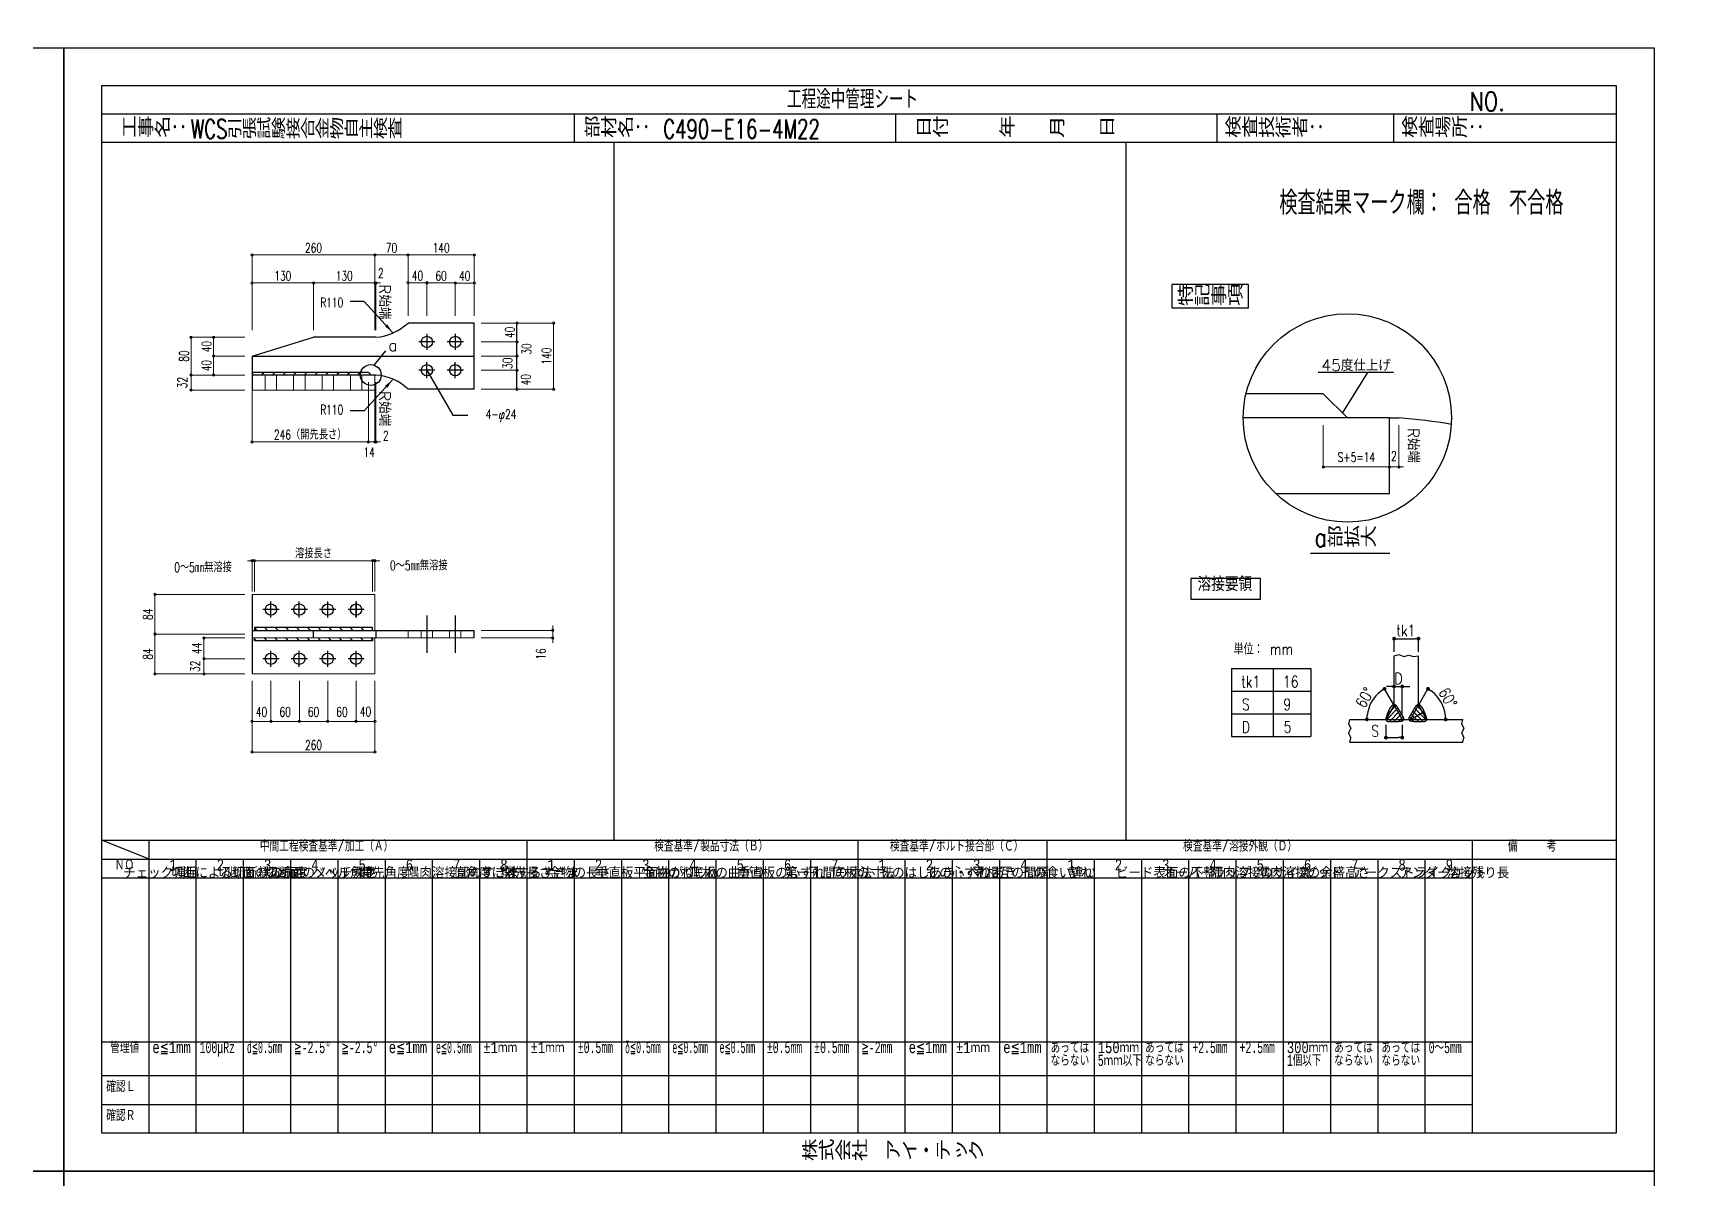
# Paper-space layout 'E16_1' of a CAD drawing. Header units: millimetres. Extents: x 0 to 16.1, y 0 to 11.3.
# The model-space entities are those that its viewports show. They can reach past a viewport. Long polylines and large blocks are cut down to what shows.
import ezdxf
from ezdxf.enums import TextEntityAlignment as Align

# ---------------------------------------------------------------- set-up
doc = ezdxf.new("R2010")
doc.units = ezdxf.units.MM
doc.header["$LTSCALE"] = 5
for name, pattern in [('ACAD_ISO03W100', [30, 12, -18]), ('CENTER1', [10, 6.25, -1.25, 1.25, -1.25]), ('DASHED', [7.5, 6, -1.5]), ('JIS_08_50', [53, 50, -1.125, 0.75, -1.125])]:
    doc.linetypes.add(name, pattern=pattern)
doc.layers.get('0').update_dxf_attribs({"color": 255})
doc.layers.get('DEFPOINTS').update_dxf_attribs({"color": 255})
for name, color, linetype in [('CENTER', 2, 'JIS_08_50'), ('LAYER6', 7, 'Continuous'), ('SUNPO', 4, 'Continuous'), ('寸法', 4, 'Continuous'), ('文字', 7, 'Continuous'), ('溶接', 241, 'Continuous'), ('補助線', 7, 'ACAD_ISO03W100'), ('金物', 142, 'Continuous')]:
    doc.layers.add(name, color=color, linetype=linetype)
doc.layers.get('SUNPO').off()
doc.styles.add('04setumei', font='simplex.shx', dxfattribs={"width": 0.7, "height": 2.5, "bigfont": 'extfont2.shx'})
doc.styles.add('DLSTANDARD1', font='monotxt.shx', dxfattribs={"width": 0.6, "bigfont": 'extfont'})
doc.styles.add('KANJI', font='simplex.shx', dxfattribs={"width": 0.7, "bigfont": 'extfont2.shx'})
doc.styles.get("Standard").update_dxf_attribs({"font": 'simplex.shx', "width": 0.7, "height": 2.5, "bigfont": '@extfont2.shx'})
doc.styles.add('SUNPOU', font='simplex.shx', dxfattribs={"width": 0.7, "bigfont": 'extfont2.shx'})
doc.styles.add('TATEGAKI', font='txt', dxfattribs={"bigfont": 'bigfont.shx'})
doc.dimstyles.new('コピー(2) - Standard', dxfattribs={"dimtxt": 25, "dimasz": 20, "dimexe": 0.18, "dimexo": 0.0625, "dimgap": 15, "dimtad": 1, "dimdec": 0, "dimzin": 0, "dimdsep": 46, "dimtxsty": 'Standard', "dimblk": 'DOTSMALL', "dimcen": 0.09, "dimadec": 0, "dimazin": 0, "dimtfac": 1, "dimtdec": 0, "dimtofl": 0, "dimtmove": 0, "dimatfit": 3, "dimfxl": 0, "dimtolj": 1, "dimtzin": 0, "dimarcsym": 0})
doc.dimstyles.new('一般寸法-小さめ', dxfattribs={"dimscale": 10, "dimtxt": 2, "dimasz": 0.5, "dimexe": 0.125, "dimexo": 1.5, "dimgap": 0.5, "dimtad": 1, "dimtxsty": 'KANJI', "dimblk": 'ORIGIN', "dimcen": 0, "dimclrd": 256, "dimclre": 256, "dimclrt": 256, "dimadec": 0, "dimazin": 0, "dimtfac": 1, "dimtmove": 2, "dimatfit": 2, "dimfxl": 0, "dimtolj": 2, "dimlwd": 5, "dimlwe": 5, "dimarcsym": 0})
pattern_1 = [(135, (1736.987, 13476.964), (-11.31371, -11.31371), []), (135, (1736.987, 13477.284), (-11.31371, -11.31371), [])]

psp = doc.layouts.new('E16_1')

msp = doc.modelspace()

# ---------------------------------------------------------------- texts
at = {"color": 0, "linetype": 'Continuous', "ltscale": 6, "style": 'DLSTANDARD1', "width": 0.875}
msp.add_text('溶接要領', height=30, dxfattribs=at).set_placement((5762.194, 16629.972), align=Align.BOTTOM_LEFT)
at = {"layer": 'LAYER6', "color": 0, "linetype": 'Continuous', "lineweight": -3, "style": 'SUNPOU', "width": 0.7}
for s, height, p in [('工程途中管理シート', 40, (4893.829, 17659.306)), ('検査結果マーク欄： 合格\u3000不合格', 50, (5935.011, 17435.176))]:
    msp.add_text(s, height=height, dxfattribs=at).set_placement(p)
at = {"layer": 'LAYER6', "color": 0, "linetype": 'Continuous', "lineweight": -3, "width": 0.8}
for s, p in [('NO.', (6337.789, 17654.589)), ('工事名：', (3484.009, 17599.306)), ('部材名：', (4463.834, 17599.306)), ('日付\u3000\u3000\u3000年\u3000\u3000月\u3000\u3000日', (5165.219, 17599.306)), ('検査技術者：', (5819.744, 17599.306)), ('検査場所：', (6193.044, 17599.306)), ('特記事項', (5718.638, 17243.813)), ('a部拡大', (6009.576, 16732.809)), ('株式会社\u3000アイ・テック', (4924.093, 15435.134))]:
    msp.add_text(s, height=40, dxfattribs=at).set_placement(p)
at = {"layer": 'LAYER6', "color": 0, "linetype": 'Continuous', "lineweight": -3, "char_height": 40, "attachment_point": 1}
for s, insert, width in [('WCS引張試験接合金物自主検査', (3631.858, 17636.477), 924.29947), ('C490-E16-4M22 ', (4631.858, 17636.477), 435.25964)]:
    msp.add_mtext(s, dxfattribs=dict(at, insert=insert, width=width))
at = {"layer": '寸法', "ltscale": 4, "style": 'SUNPOU'}
for p in [(4030.626, 17288.207), (4030.626, 17062.359), (6206.813, 16984.544)]:
    msp.add_text('R始端', height=24, rotation=270, dxfattribs=at).set_placement(p)
for s, p in [('a', (4069.874, 17158.891)), ('45度仕上げ', (6171.137, 17116.62))]:
    msp.add_text(s, height=24, dxfattribs=at).set_placement(p, align=Align.MIDDLE_RIGHT)
at = {"layer": '寸法', "style": '04setumei', "width": 0.8}
for s, p in [('tk1', (6182.832, 16543.443)), ('単位： mm', (5838.505, 16504.558)), ('D', (6178.658, 16442.289)), ('S', (6129.711, 16331.305))]:
    msp.add_text(s, height=24, dxfattribs=at).set_placement(p)
for s, p in [('tk1', (5874.588, 16447.52)), ('16', (5959.388, 16447.52)), ('S', (5864.53, 16399.52)), ('9', (5952.073, 16399.52)), ('D', (5864.53, 16351.52)), ('5', (5952.53, 16351.52))]:
    msp.add_text(s, height=24, dxfattribs=at).set_placement(p, align=Align.MIDDLE)
for rotation, p in [(60.00014, (6115.618, 16389.277)), (299.99986, (6270.817, 16425.887))]:
    msp.add_text('60°', height=24, rotation=rotation, dxfattribs=at).set_placement(p)
at = {"layer": '寸法', "char_height": 20, "width": 98.97993}
for s, insert, attachment_point in [('\\A1;R110', (3954.835, 17239.379), 9), ('\\A1;R110', (3954.835, 17032.834), 3), ('4-φ24', (4321.165, 17023.184), 3)]:
    msp.add_mtext(s, dxfattribs=dict(at, insert=insert, attachment_point=attachment_point))
at = {"layer": '文字', "color": 0, "linetype": 'Continuous', "ltscale": 6, "style": 'DLSTANDARD1'}
for s, width, p in [('中間工程検査基準/加工（Ａ）', 0.74375, (3778.447, 16080.954)), ('検査基準/製品寸法（Ｂ）', 0.74375, (4612.562, 16080.954)), ('検査基準/ボルト接合部（Ｃ）', 0.74375, (5111.39, 16080.954)), ('検査基準/溶接外観（Ｄ）', 0.74375, (5731.439, 16080.954)), ('備\u3000\u3000\u3000考', 0.74375, (6419.016, 16080.954)), ('ＮＯ', 0.74375, (3471.463, 16040.954)), ('1', 0.74375, (3587.207, 16040.954)), ('2', 0.74375, (3687.207, 16040.954)), ('3', 0.74375, (3787.207, 16040.954)), ('4', 0.74375, (3887.207, 16040.954)), ('5', 0.74375, (3987.207, 16040.954)), ('6', 0.74375, (4087.207, 16040.954)), ('7', 0.74375, (4187.207, 16040.954)), ('1', 0.74375, (4387.207, 16040.954)), ('2', 0.74375, (4487.207, 16040.954)), ('3', 0.74375, (4587.207, 16040.954)), ('4', 0.74375, (4687.207, 16040.954)), ('5', 0.74375, (4787.207, 16040.954)), ('6', 0.74375, (4887.207, 16040.954)), ('7', 0.74375, (4987.207, 16040.954)), ('1', 0.74375, (5087.207, 16040.954)), ('2', 0.74375, (5187.207, 16040.954)), ('3', 0.74375, (5287.207, 16040.954)), ('4', 0.74375, (5387.207, 16040.954)), ('1', 0.74375, (5487.207, 16040.954)), ('2', 0.74375, (5587.207, 16040.954)), ('3', 0.74375, (5687.207, 16040.954)), ('4', 0.74375, (5787.207, 16040.954)), ('5', 0.74375, (5887.207, 16040.954)), ('6', 0.74375, (5987.207, 16040.954)), ('7', 0.74375, (6087.207, 16040.954)), ('8', 0.74375, (6187.207, 16040.954)), ('管理値', 0.74375, (3461.648, 15654.664)), ('e≦1mm', 0.74375, (3551.094, 15654.664)), ('100μRz', 0.6, (3651.094, 15654.664)), ('d≦0.5mm', 0.5, (3751.094, 15654.664)), ('≧-2.5°', 0.6, (3851.094, 15654.664)), ('≧-2.5°', 0.6, (3951.094, 15654.664)), ('e≦1mm', 0.74375, (4051.094, 15654.664)), ('e≦0.5mm', 0.5, (4151.094, 15654.664)), ('±1ｍｍ', 0.74375, (4351.094, 15654.664)), ('±0.5mm', 0.6, (4451.094, 15654.664)), ('δ≦0.5mm', 0.5, (4551.094, 15654.664)), ('e≦0.5mm', 0.5, (4651.094, 15654.664)), ('e≦0.5mm', 0.5, (4751.094, 15654.664)), ('±0.5mm', 0.6, (4851.094, 15654.664)), ('±0.5mm', 0.6, (4951.094, 15654.664)), ('≧-2mm', 0.6, (5051.094, 15654.664)), ('e≦1mm', 0.74375, (5151.094, 15654.664)), ('±1ｍｍ', 0.74375, (5251.094, 15654.664)), ('e≦1mm', 0.74375, (5351.094, 15654.664)), ('ならない', 0.74375, (5451.094, 15627.46)), ('あっては', 0.74375, (5451.094, 15654.664)), ('5ｍｍ以下', 0.6, (5551.094, 15627.46)), ('150ｍｍ', 0.74375, (5551.094, 15654.664)), ('ならない', 0.74375, (5651.094, 15627.46)), ('あっては', 0.74375, (5651.094, 15654.664)), ('+2.5mm', 0.6, (5751.094, 15654.664)), ('+2.5mm', 0.6, (5851.094, 15654.664)), ('1個以下', 0.6, (5951.094, 15627.46)), ('300ｍｍ', 0.74375, (5951.094, 15654.664)), ('ならない', 0.74375, (6051.094, 15627.46)), ('あっては', 0.74375, (6051.094, 15654.664)), ('ならない', 0.74375, (6151.094, 15627.46)), ('あっては', 0.74375, (6151.094, 15654.664)), ('確認Ｌ', 0.74375, (3453.522, 15571.972)), ('確認Ｒ', 0.74375, (3453.522, 15511.004))]:
    msp.add_text(s, height=24, dxfattribs=dict(at, width=width)).set_placement(p, align=Align.BOTTOM_LEFT)
at = {"layer": '文字', "color": 0, "linetype": 'Continuous', "ltscale": 6, "style": 'TATEGAKI'}
for s, p in [('チェック項目', (3489.476, 16024.052)), ('切断による切断縁の角度', (3589.476, 16024.052)), ('切断面のあらさ', (3689.476, 16024.052)), ('切断面のノッチ深さ', (3789.476, 16024.052)), ('ベベル角度', (3889.476, 16024.052)), ('開先角度', (3989.476, 16024.052)), ('隅肉溶接部のすきま', (4089.476, 16024.052)), ('直角度に対するすきま', (4189.476, 16024.052)), ('金物の長さ', (4389.476, 16024.052)), ('垂直板平面曲がり', (4489.476, 16024.052)), ('金物のねじれ', (4589.476, 16024.052)), ('底板の曲がり', (4689.476, 16024.052)), ('垂直板の心ずれ', (4789.476, 16024.052)), ('第一孔間の寸法', (4889.476, 16024.052)), ('底板の寸法', (4989.476, 16024.052)), ('孔のはしあき・へりあき', (5089.476, 16024.052)), ('孔の心ずれ', (5189.476, 16024.052)), ('孔相互の間隔', (5289.476, 16024.052)), ('孔の食い違い', (5389.476, 16024.052)), ('割れ', (5489.476, 16024.052)), ('ビード表面の不整', (5589.476, 16024.052)), ('オーバーラップ', (5689.476, 16024.052)), ('隅肉溶接のサイズ', (5789.476, 16024.052)), ('隅肉溶接の余盛高さ', (5889.476, 16024.052)), ('ピット', (5989.476, 16024.052)), ('アークストライク', (6089.476, 16024.052)), ('アンダーカット', (6189.476, 16024.052))]:
    msp.add_text(s, height=24, dxfattribs=at).set_placement(p, align=Align.BOTTOM_LEFT)
at = {"layer": '文字', "color": 1, "linetype": 'Continuous', "ltscale": 6, "style": 'DLSTANDARD1'}
for s, width, p in [('8', 0.74375, (4287.207, 16040.954)), ('9', 0.74375, (6287.207, 16040.954)), ('±1ｍｍ', 0.74375, (4251.094, 15654.664)), ('0～5mm', 0.6, (6251.094, 15654.664))]:
    msp.add_text(s, height=24, dxfattribs=dict(at, width=width)).set_placement(p, align=Align.BOTTOM_LEFT)
at = {"layer": '文字', "color": 1, "linetype": 'Continuous', "ltscale": 6, "style": 'TATEGAKI'}
for s, p in [('開先長さ', (4289.476, 16024.052)), ('溶接残り長', (6289.476, 16024.052))]:
    msp.add_text(s, height=24, dxfattribs=at).set_placement(p, align=Align.BOTTOM_LEFT)

# ---------------------------------------------------------------- blocks, each defined once
blk = doc.blocks.new('_Origin')
at = {"color": 0, "linetype": 'ByBlock', "lineweight": -2}
blk.add_line((0, 0), (-1, 0), dxfattribs=at)
blk.add_circle((0, 0), 0.5, dxfattribs=at)
blk = doc.blocks.new('*D1191')
at = {"layer": 'DEFPOINTS', "color": 0, "ltscale": 4, "transparency": 16777216}
for p in [(4232, 17350), (4092, 17206.1), (4232, 17206.1)]:
    blk.add_point(p, dxfattribs=at)
at = {"layer": '寸法', "lineweight": 5, "ltscale": 4, "transparency": 16777216}
for p, q in [((4092, 17221.1), (4092, 17351.3)), ((4097, 17350), (4227, 17350)), ((4232, 17221.1), (4232, 17351.3))]:
    blk.add_line(p, q, dxfattribs=at)
at = {"layer": '寸法', "lineweight": 5, "ltscale": 4, "transparency": 16777216, "xscale": 5, "yscale": 5, "zscale": 5, "rotation": 180}
blk.add_blockref('_Origin', (4092, 17350), dxfattribs=at)
at = {"layer": '寸法', "lineweight": 5, "ltscale": 4, "transparency": 16777216, "xscale": 5, "yscale": 5, "zscale": 5}
blk.add_blockref('_Origin', (4232, 17350), dxfattribs=at)
at = {"layer": '寸法', "ltscale": 4, "transparency": 16777216, "insert": (4162, 17365), "char_height": 20, "attachment_point": 5, "style": 'KANJI'}
blk.add_mtext('\\A2;140', dxfattribs=at)
blk = doc.blocks.new('*D1192')
at = {"layer": 'DEFPOINTS', "color": 0, "ltscale": 4, "transparency": 16777216}
for p in [(4092, 17350), (4092, 17206.1), (4022, 17176.1)]:
    blk.add_point(p, dxfattribs=at)
at = {"layer": '寸法', "lineweight": 5, "ltscale": 4, "transparency": 16777216}
for p, q in [((4022, 17191.1), (4022, 17351.3)), ((4027, 17350), (4087, 17350)), ((4092, 17221.1), (4092, 17351.3))]:
    blk.add_line(p, q, dxfattribs=at)
at = {"layer": '寸法', "lineweight": 5, "ltscale": 4, "transparency": 16777216, "xscale": 5, "yscale": 5, "zscale": 5, "rotation": 180}
blk.add_blockref('_Origin', (4022, 17350), dxfattribs=at)
at = {"layer": '寸法', "lineweight": 5, "ltscale": 4, "transparency": 16777216, "xscale": 5, "yscale": 5, "zscale": 5}
blk.add_blockref('_Origin', (4092, 17350), dxfattribs=at)
at = {"layer": '寸法', "ltscale": 4, "transparency": 16777216, "insert": (4057, 17365), "char_height": 20, "attachment_point": 5, "style": 'KANJI'}
blk.add_mtext('\\A2;70', dxfattribs=at)
blk = doc.blocks.new('*D1193')
at = {"layer": 'DEFPOINTS', "color": 0, "ltscale": 4, "transparency": 16777216}
for p in [(4022, 17291), (3892, 17176.1), (4022, 17176.1)]:
    blk.add_point(p, dxfattribs=at)
at = {"layer": '寸法', "lineweight": 5, "ltscale": 4, "transparency": 16777216}
for p, q in [((3892, 17191.1), (3892, 17292.3)), ((3897, 17291), (4017, 17291)), ((4022, 17191.1), (4022, 17292.3))]:
    blk.add_line(p, q, dxfattribs=at)
at = {"layer": '寸法', "lineweight": 5, "ltscale": 4, "transparency": 16777216, "xscale": 5, "yscale": 5, "zscale": 5, "rotation": 180}
blk.add_blockref('_Origin', (3892, 17291), dxfattribs=at)
at = {"layer": '寸法', "lineweight": 5, "ltscale": 4, "transparency": 16777216, "xscale": 5, "yscale": 5, "zscale": 5}
blk.add_blockref('_Origin', (4022, 17291), dxfattribs=at)
at = {"layer": '寸法', "ltscale": 4, "transparency": 16777216, "insert": (3957, 17306), "char_height": 20, "attachment_point": 5, "style": 'KANJI'}
blk.add_mtext('\\A2;130', dxfattribs=at)
blk = doc.blocks.new('*D1194')
at = {"layer": 'DEFPOINTS', "color": 0, "ltscale": 4, "transparency": 16777216}
for p in [(3892, 17291), (3762, 17176.1), (3892, 17176.1)]:
    blk.add_point(p, dxfattribs=at)
at = {"layer": '寸法', "lineweight": 5, "ltscale": 4, "transparency": 16777216}
for p, q in [((3762, 17191.1), (3762, 17292.3)), ((3767, 17291), (3887, 17291)), ((3892, 17191.1), (3892, 17292.3))]:
    blk.add_line(p, q, dxfattribs=at)
at = {"layer": '寸法', "lineweight": 5, "ltscale": 4, "transparency": 16777216, "xscale": 5, "yscale": 5, "zscale": 5, "rotation": 180}
blk.add_blockref('_Origin', (3762, 17291), dxfattribs=at)
at = {"layer": '寸法', "lineweight": 5, "ltscale": 4, "transparency": 16777216, "xscale": 5, "yscale": 5, "zscale": 5}
blk.add_blockref('_Origin', (3892, 17291), dxfattribs=at)
at = {"layer": '寸法', "ltscale": 4, "transparency": 16777216, "insert": (3827, 17306), "char_height": 20, "attachment_point": 5, "style": 'KANJI'}
blk.add_mtext('\\A2;130', dxfattribs=at)
blk = doc.blocks.new('*D1195')
at = {"layer": 'DEFPOINTS', "color": 0, "ltscale": 4, "transparency": 16777216}
for p in [(4132, 17291.2), (4092, 17206.1), (4132, 17206.1)]:
    blk.add_point(p, dxfattribs=at)
at = {"layer": '寸法', "lineweight": 5, "ltscale": 4, "transparency": 16777216}
for p, q in [((4092, 17221.1), (4092, 17292.5)), ((4097, 17291.2), (4127, 17291.2)), ((4132, 17221.1), (4132, 17292.5))]:
    blk.add_line(p, q, dxfattribs=at)
at = {"layer": '寸法', "lineweight": 5, "ltscale": 4, "transparency": 16777216, "xscale": 5, "yscale": 5, "zscale": 5, "rotation": 180}
blk.add_blockref('_Origin', (4092, 17291.2), dxfattribs=at)
at = {"layer": '寸法', "lineweight": 5, "ltscale": 4, "transparency": 16777216, "xscale": 5, "yscale": 5, "zscale": 5}
blk.add_blockref('_Origin', (4132, 17291.2), dxfattribs=at)
at = {"layer": '寸法', "ltscale": 4, "transparency": 16777216, "insert": (4112, 17306.2), "char_height": 20, "attachment_point": 5, "style": 'KANJI'}
blk.add_mtext('\\A2;40', dxfattribs=at)
blk = doc.blocks.new('*D1196')
at = {"layer": 'DEFPOINTS', "color": 0, "ltscale": 4, "transparency": 16777216}
for p in [(4192, 17290.8), (4132, 17206.1), (4192, 17206.1)]:
    blk.add_point(p, dxfattribs=at)
at = {"layer": '寸法', "lineweight": 5, "ltscale": 4, "transparency": 16777216}
for p, q in [((4132, 17221.1), (4132, 17292.1)), ((4137, 17290.8), (4187, 17290.8)), ((4192, 17221.1), (4192, 17292.1))]:
    blk.add_line(p, q, dxfattribs=at)
at = {"layer": '寸法', "lineweight": 5, "ltscale": 4, "transparency": 16777216, "xscale": 5, "yscale": 5, "zscale": 5, "rotation": 180}
blk.add_blockref('_Origin', (4132, 17290.8), dxfattribs=at)
at = {"layer": '寸法', "lineweight": 5, "ltscale": 4, "transparency": 16777216, "xscale": 5, "yscale": 5, "zscale": 5}
blk.add_blockref('_Origin', (4192, 17290.8), dxfattribs=at)
at = {"layer": '寸法', "ltscale": 4, "transparency": 16777216, "insert": (4162, 17305.8), "char_height": 20, "attachment_point": 5, "style": 'KANJI'}
blk.add_mtext('\\A2;60', dxfattribs=at)
blk = doc.blocks.new('*D1197')
at = {"layer": 'DEFPOINTS', "color": 0, "ltscale": 4, "transparency": 16777216}
for p in [(4232, 17290.7), (4192, 17206.1), (4232, 17206.1)]:
    blk.add_point(p, dxfattribs=at)
at = {"layer": '寸法', "lineweight": 5, "ltscale": 4, "transparency": 16777216}
for p, q in [((4192, 17221.1), (4192, 17291.9)), ((4197, 17290.7), (4227, 17290.7)), ((4232, 17221.1), (4232, 17291.9))]:
    blk.add_line(p, q, dxfattribs=at)
at = {"layer": '寸法', "lineweight": 5, "ltscale": 4, "transparency": 16777216, "xscale": 5, "yscale": 5, "zscale": 5, "rotation": 180}
blk.add_blockref('_Origin', (4192, 17290.7), dxfattribs=at)
at = {"layer": '寸法', "lineweight": 5, "ltscale": 4, "transparency": 16777216, "xscale": 5, "yscale": 5, "zscale": 5}
blk.add_blockref('_Origin', (4232, 17290.7), dxfattribs=at)
at = {"layer": '寸法', "ltscale": 4, "transparency": 16777216, "insert": (4212, 17305.7), "char_height": 20, "attachment_point": 5, "style": 'KANJI'}
blk.add_mtext('\\A2;40', dxfattribs=at)
blk = doc.blocks.new('*D1198')
at = {"layer": 'DEFPOINTS', "color": 0, "ltscale": 4, "transparency": 16777216}
for p in [(4022, 17350), (4022, 17206.1), (3762, 17176.1)]:
    blk.add_point(p, dxfattribs=at)
at = {"layer": '寸法', "lineweight": 5, "ltscale": 4, "transparency": 16777216}
for p, q in [((3762, 17191.1), (3762, 17351.3)), ((3767, 17350), (4017, 17350)), ((4022, 17221.1), (4022, 17351.3))]:
    blk.add_line(p, q, dxfattribs=at)
at = {"layer": '寸法', "lineweight": 5, "ltscale": 4, "transparency": 16777216, "xscale": 5, "yscale": 5, "zscale": 5, "rotation": 180}
blk.add_blockref('_Origin', (3762, 17350), dxfattribs=at)
at = {"layer": '寸法', "lineweight": 5, "ltscale": 4, "transparency": 16777216, "xscale": 5, "yscale": 5, "zscale": 5}
blk.add_blockref('_Origin', (4022, 17350), dxfattribs=at)
at = {"layer": '寸法', "ltscale": 4, "transparency": 16777216, "insert": (3892, 17365), "char_height": 20, "attachment_point": 5, "style": 'KANJI'}
blk.add_mtext('\\A2;260', dxfattribs=at)
blk = doc.blocks.new('*D1199')
at = {"layer": 'DEFPOINTS', "color": 0, "ltscale": 4, "transparency": 16777216}
for p in [(4024, 17291), (4022, 17176.1), (4024, 17176.1)]:
    blk.add_point(p, dxfattribs=at)
at = {"layer": '寸法', "lineweight": 5, "ltscale": 4, "transparency": 16777216}
for p, q in [((4017, 17291), (4012, 17291)), ((4022, 17191.1), (4022, 17292.3)), ((4022, 17291), (4024, 17291)), ((4024, 17191.1), (4024, 17292.3)), ((4029, 17291), (4034, 17291))]:
    blk.add_line(p, q, dxfattribs=at)
at = {"layer": '寸法', "lineweight": 5, "ltscale": 4, "transparency": 16777216, "xscale": 5, "yscale": 5, "zscale": 5}
blk.add_blockref('_Origin', (4022, 17291), dxfattribs=at)
at = {"layer": '寸法', "lineweight": 5, "ltscale": 4, "transparency": 16777216, "xscale": 5, "yscale": 5, "zscale": 5, "rotation": 180}
blk.add_blockref('_Origin', (4024, 17291), dxfattribs=at)
at = {"layer": '寸法', "ltscale": 4, "transparency": 16777216, "insert": (4034.4, 17311.9), "char_height": 20, "attachment_point": 5, "style": 'KANJI'}
blk.add_mtext('\\A2;2', dxfattribs=at)
blk = doc.blocks.new('*D1200')
at = {"layer": 'DEFPOINTS', "color": 0, "ltscale": 4, "transparency": 16777216}
for p in [(3680.6, 17136.1), (3762, 17136.1), (3762, 17096.1)]:
    blk.add_point(p, dxfattribs=at)
at = {"layer": '寸法', "lineweight": 5, "ltscale": 4, "transparency": 16777216}
for p, q in [((3747, 17136.1), (3679.4, 17136.1)), ((3680.6, 17101.1), (3680.6, 17131.1)), ((3747, 17096.1), (3679.4, 17096.1))]:
    blk.add_line(p, q, dxfattribs=at)
at = {"layer": '寸法', "lineweight": 5, "ltscale": 4, "transparency": 16777216, "xscale": 5, "yscale": 5, "zscale": 5}
for p, rotation in [((3680.6, 17136.1), 90), ((3680.6, 17096.1), 270)]:
    blk.add_blockref('_Origin', p, dxfattribs=dict(at, rotation=rotation))
at = {"layer": '寸法', "ltscale": 4, "transparency": 16777216, "insert": (3665.6, 17116.1), "char_height": 20, "attachment_point": 5, "rotation": 90, "style": 'KANJI'}
blk.add_mtext('\\A2;40', dxfattribs=at)
blk = doc.blocks.new('*D1201')
at = {"layer": 'DEFPOINTS', "color": 0, "ltscale": 4, "transparency": 16777216}
for p in [(3680.6, 17176.1), (3762, 17176.1), (3762, 17136.1)]:
    blk.add_point(p, dxfattribs=at)
at = {"layer": '寸法', "lineweight": 5, "ltscale": 4, "transparency": 16777216}
for p, q in [((3747, 17176.1), (3679.4, 17176.1)), ((3680.6, 17141.1), (3680.6, 17171.1)), ((3747, 17136.1), (3679.4, 17136.1))]:
    blk.add_line(p, q, dxfattribs=at)
at = {"layer": '寸法', "lineweight": 5, "ltscale": 4, "transparency": 16777216, "xscale": 5, "yscale": 5, "zscale": 5}
for p, rotation in [((3680.6, 17176.1), 90), ((3680.6, 17136.1), 270)]:
    blk.add_blockref('_Origin', p, dxfattribs=dict(at, rotation=rotation))
at = {"layer": '寸法', "ltscale": 4, "transparency": 16777216, "insert": (3665.6, 17156.1), "char_height": 20, "attachment_point": 5, "rotation": 90, "style": 'KANJI'}
blk.add_mtext('\\A2;40', dxfattribs=at)
blk = doc.blocks.new('*D1202')
at = {"layer": 'DEFPOINTS', "color": 0, "ltscale": 4, "transparency": 16777216}
for p in [(3633.1, 17176.1), (3762, 17176.1), (3762, 17096.1)]:
    blk.add_point(p, dxfattribs=at)
at = {"layer": '寸法', "lineweight": 5, "ltscale": 4, "transparency": 16777216}
for p, q in [((3747, 17176.1), (3631.9, 17176.1)), ((3633.1, 17101.1), (3633.1, 17171.1)), ((3747, 17096.1), (3631.9, 17096.1))]:
    blk.add_line(p, q, dxfattribs=at)
at = {"layer": '寸法', "lineweight": 5, "ltscale": 4, "transparency": 16777216, "xscale": 5, "yscale": 5, "zscale": 5}
for p, rotation in [((3633.1, 17176.1), 90), ((3633.1, 17096.1), 270)]:
    blk.add_blockref('_Origin', p, dxfattribs=dict(at, rotation=rotation))
at = {"layer": '寸法', "ltscale": 4, "transparency": 16777216, "insert": (3618.1, 17136.1), "char_height": 20, "attachment_point": 5, "rotation": 90, "style": 'KANJI'}
blk.add_mtext('\\A2;80', dxfattribs=at)
blk = doc.blocks.new('*D1203')
at = {"layer": 'DEFPOINTS', "color": 0, "ltscale": 4, "transparency": 16777216}
for p in [(4232, 17206.1), (4322.3, 17206.1), (4232, 17166.1)]:
    blk.add_point(p, dxfattribs=at)
at = {"layer": '寸法', "lineweight": 5, "ltscale": 4, "transparency": 16777216}
for p, q in [((4247, 17206.1), (4323.5, 17206.1)), ((4322.3, 17171.1), (4322.3, 17201.1)), ((4247, 17166.1), (4323.5, 17166.1))]:
    blk.add_line(p, q, dxfattribs=at)
at = {"layer": '寸法', "lineweight": 5, "ltscale": 4, "transparency": 16777216, "xscale": 5, "yscale": 5, "zscale": 5}
for p, rotation in [((4322.3, 17206.1), 90), ((4322.3, 17166.1), 270)]:
    blk.add_blockref('_Origin', p, dxfattribs=dict(at, rotation=rotation))
at = {"layer": '寸法', "ltscale": 4, "transparency": 16777216, "insert": (4307.3, 17186.1), "char_height": 20, "attachment_point": 5, "rotation": 90, "style": 'KANJI'}
blk.add_mtext('\\A2;40', dxfattribs=at)
blk = doc.blocks.new('*D1204')
at = {"layer": 'DEFPOINTS', "color": 0, "ltscale": 4, "transparency": 16777216}
for p in [(4232, 17106.1), (4322.3, 17106.1), (4232, 17066.1)]:
    blk.add_point(p, dxfattribs=at)
at = {"layer": '寸法', "lineweight": 5, "ltscale": 4, "transparency": 16777216}
for p, q in [((4247, 17106.1), (4323.5, 17106.1)), ((4322.3, 17071.1), (4322.3, 17101.1)), ((4247, 17066.1), (4323.5, 17066.1))]:
    blk.add_line(p, q, dxfattribs=at)
at = {"layer": '寸法', "lineweight": 5, "ltscale": 4, "transparency": 16777216, "xscale": 5, "yscale": 5, "zscale": 5}
for p, rotation in [((4322.3, 17106.1), 90), ((4322.3, 17066.1), 270)]:
    blk.add_blockref('_Origin', p, dxfattribs=dict(at, rotation=rotation))
at = {"layer": '寸法', "ltscale": 4, "transparency": 16777216, "insert": (4341, 17086.1), "char_height": 20, "attachment_point": 5, "rotation": 90, "style": 'KANJI'}
blk.add_mtext('\\A2;40', dxfattribs=at)
blk = doc.blocks.new('*D1205')
at = {"layer": 'DEFPOINTS', "color": 0, "ltscale": 4, "transparency": 16777216}
for p in [(3762, 17080.1), (4008, 17080.1), (4008, 16954.6)]:
    blk.add_point(p, dxfattribs=at)
at = {"layer": '寸法', "lineweight": 5, "ltscale": 4, "transparency": 16777216}
for p, q in [((3762, 17065.1), (3762, 16953.3)), ((4008, 17065.1), (4008, 16953.3)), ((3767, 16954.6), (4003, 16954.6))]:
    blk.add_line(p, q, dxfattribs=at)
at = {"layer": '寸法', "lineweight": 5, "ltscale": 4, "transparency": 16777216, "xscale": 5, "yscale": 5, "zscale": 5, "rotation": 180}
blk.add_blockref('_Origin', (3762, 16954.6), dxfattribs=at)
at = {"layer": '寸法', "lineweight": 5, "ltscale": 4, "transparency": 16777216, "xscale": 5, "yscale": 5, "zscale": 5}
blk.add_blockref('_Origin', (4008, 16954.6), dxfattribs=at)
at = {"layer": '寸法', "ltscale": 4, "transparency": 16777216, "insert": (3885, 16969.6), "char_height": 20, "attachment_point": 5, "style": 'KANJI'}
blk.add_mtext('\\A2;246（開先長さ）', dxfattribs=at)
blk = doc.blocks.new('*D1206')
at = {"layer": 'DEFPOINTS', "color": 0, "ltscale": 4, "transparency": 16777216}
for p in [(4008, 17096.1), (4022, 17080.1), (4022, 16954.6)]:
    blk.add_point(p, dxfattribs=at)
at = {"layer": '寸法', "lineweight": 5, "ltscale": 4, "transparency": 16777216}
for p, q in [((4008, 17081.1), (4008, 16953.3)), ((4022, 17065.1), (4022, 16953.3)), ((4003, 16954.6), (3998, 16954.6)), ((4008, 16954.6), (4022, 16954.6)), ((4027, 16954.6), (4032, 16954.6))]:
    blk.add_line(p, q, dxfattribs=at)
at = {"layer": '寸法', "lineweight": 5, "ltscale": 4, "transparency": 16777216, "xscale": 5, "yscale": 5, "zscale": 5}
blk.add_blockref('_Origin', (4008, 16954.6), dxfattribs=at)
at = {"layer": '寸法', "lineweight": 5, "ltscale": 4, "transparency": 16777216, "xscale": 5, "yscale": 5, "zscale": 5, "rotation": 180}
blk.add_blockref('_Origin', (4022, 16954.6), dxfattribs=at)
at = {"layer": '寸法', "ltscale": 4, "transparency": 16777216, "insert": (4009.7, 16932.9), "char_height": 20, "attachment_point": 5, "style": 'KANJI'}
blk.add_mtext('\\A2;14', dxfattribs=at)
blk = doc.blocks.new('*D1207')
at = {"layer": 'DEFPOINTS', "color": 0, "ltscale": 4, "transparency": 16777216}
for p in [(4268.1, 17206.1), (4400, 17206.1), (4262.8, 17066.1)]:
    blk.add_point(p, dxfattribs=at)
at = {"layer": '寸法', "lineweight": 5, "ltscale": 4, "transparency": 16777216}
for p, q in [((4283.1, 17206.1), (4401.3, 17206.1)), ((4400, 17071.1), (4400, 17201.1)), ((4277.8, 17066.1), (4401.3, 17066.1))]:
    blk.add_line(p, q, dxfattribs=at)
at = {"layer": '寸法', "lineweight": 5, "ltscale": 4, "transparency": 16777216, "xscale": 5, "yscale": 5, "zscale": 5}
for p, rotation in [((4400, 17206.1), 90), ((4400, 17066.1), 270)]:
    blk.add_blockref('_Origin', p, dxfattribs=dict(at, rotation=rotation))
at = {"layer": '寸法', "ltscale": 4, "transparency": 16777216, "insert": (4385, 17136.1), "char_height": 20, "attachment_point": 5, "rotation": 90, "style": 'KANJI'}
blk.add_mtext('\\A2;140', dxfattribs=at)
blk = doc.blocks.new('*D1208')
at = {"layer": 'DEFPOINTS', "color": 0, "ltscale": 4, "transparency": 16777216}
for p in [(4017, 16703.4), (3767, 16623), (4017, 16623)]:
    blk.add_point(p, dxfattribs=at)
at = {"layer": '寸法', "lineweight": 5, "ltscale": 4, "transparency": 16777216}
for p, q in [((3767, 16638), (3767, 16704.7)), ((3772, 16703.4), (4012, 16703.4)), ((4017, 16638), (4017, 16704.7))]:
    blk.add_line(p, q, dxfattribs=at)
at = {"layer": '寸法', "lineweight": 5, "ltscale": 4, "transparency": 16777216, "xscale": 5, "yscale": 5, "zscale": 5, "rotation": 180}
blk.add_blockref('_Origin', (3767, 16703.4), dxfattribs=at)
at = {"layer": '寸法', "lineweight": 5, "ltscale": 4, "transparency": 16777216, "xscale": 5, "yscale": 5, "zscale": 5}
blk.add_blockref('_Origin', (4017, 16703.4), dxfattribs=at)
at = {"layer": '寸法', "ltscale": 4, "transparency": 16777216, "insert": (3892, 16718.4), "char_height": 20, "attachment_point": 5, "style": 'KANJI'}
blk.add_mtext('\\A2;溶接長さ', dxfattribs=at)
blk = doc.blocks.new('*D1209')
at = {"layer": 'DEFPOINTS', "color": 0, "ltscale": 4, "transparency": 16777216}
for p in [(3767, 16703.4), (3762, 16623), (3767, 16623)]:
    blk.add_point(p, dxfattribs=at)
at = {"layer": '寸法', "lineweight": 5, "ltscale": 4, "transparency": 16777216}
for p, q in [((3757, 16703.4), (3752, 16703.4)), ((3762, 16638), (3762, 16704.7)), ((3762, 16703.4), (3767, 16703.4)), ((3767, 16638), (3767, 16704.7)), ((3772, 16703.4), (3777, 16703.4))]:
    blk.add_line(p, q, dxfattribs=at)
at = {"layer": '寸法', "lineweight": 5, "ltscale": 4, "transparency": 16777216, "xscale": 5, "yscale": 5, "zscale": 5}
blk.add_blockref('_Origin', (3762, 16703.4), dxfattribs=at)
at = {"layer": '寸法', "lineweight": 5, "ltscale": 4, "transparency": 16777216, "xscale": 5, "yscale": 5, "zscale": 5, "rotation": 180}
blk.add_blockref('_Origin', (3767, 16703.4), dxfattribs=at)
at = {"layer": '寸法', "ltscale": 4, "transparency": 16777216, "insert": (3658.3, 16689.3), "char_height": 20, "attachment_point": 5, "style": 'KANJI'}
blk.add_mtext('\\A2;0～5{\\fMS PGothic|b0|i0|c128|p50;㎜}無溶接', dxfattribs=at)
blk = doc.blocks.new('*D1210')
at = {"layer": 'DEFPOINTS', "color": 0, "ltscale": 4, "transparency": 16777216}
for p in [(4022, 16703.4), (4017, 16623), (4022, 16623)]:
    blk.add_point(p, dxfattribs=at)
at = {"layer": '寸法', "lineweight": 5, "ltscale": 4, "transparency": 16777216}
for p, q in [((4012, 16703.4), (4007, 16703.4)), ((4017, 16638), (4017, 16704.7)), ((4017, 16703.4), (4022, 16703.4)), ((4022, 16638), (4022, 16704.7)), ((4027, 16703.4), (4032, 16703.4))]:
    blk.add_line(p, q, dxfattribs=at)
at = {"layer": '寸法', "lineweight": 5, "ltscale": 4, "transparency": 16777216, "xscale": 5, "yscale": 5, "zscale": 5}
blk.add_blockref('_Origin', (4017, 16703.4), dxfattribs=at)
at = {"layer": '寸法', "lineweight": 5, "ltscale": 4, "transparency": 16777216, "xscale": 5, "yscale": 5, "zscale": 5, "rotation": 180}
blk.add_blockref('_Origin', (4022, 16703.4), dxfattribs=at)
at = {"layer": '寸法', "ltscale": 4, "transparency": 16777216, "insert": (4114.6, 16693.2), "char_height": 20, "attachment_point": 5, "style": 'KANJI'}
blk.add_mtext('\\A2;0～5{\\fMS PGothic|b0|i0|c128|p50;㎜}無溶接', dxfattribs=at)
blk = doc.blocks.new('*D1211')
at = {"layer": 'DEFPOINTS', "color": 0, "ltscale": 4, "transparency": 16777216}
for p in [(3633.1, 17096.1), (3762, 17096.1), (3762, 17064.1)]:
    blk.add_point(p, dxfattribs=at)
at = {"layer": '寸法', "lineweight": 5, "ltscale": 4, "transparency": 16777216}
for p, q in [((3747, 17096.1), (3631.9, 17096.1)), ((3633.1, 17069.1), (3633.1, 17091.1)), ((3747, 17064.1), (3631.9, 17064.1))]:
    blk.add_line(p, q, dxfattribs=at)
at = {"layer": '寸法', "lineweight": 5, "ltscale": 4, "transparency": 16777216, "xscale": 5, "yscale": 5, "zscale": 5}
for p, rotation in [((3633.1, 17096.1), 90), ((3633.1, 17064.1), 270)]:
    blk.add_blockref('_Origin', p, dxfattribs=dict(at, rotation=rotation))
at = {"layer": '寸法', "ltscale": 4, "transparency": 16777216, "insert": (3614.4, 17080.1), "char_height": 20, "attachment_point": 5, "rotation": 90, "style": 'KANJI'}
blk.add_mtext('\\A2;32', dxfattribs=at)
blk = doc.blocks.new('*D1212')
at = {"layer": 'DEFPOINTS', "color": 0, "ltscale": 4, "transparency": 16777216}
for p in [(4232, 17136.1), (4322.3, 17136.1), (4232, 17106.1)]:
    blk.add_point(p, dxfattribs=at)
at = {"layer": '寸法', "lineweight": 5, "ltscale": 4, "transparency": 16777216}
for p, q in [((4247, 17136.1), (4323.5, 17136.1)), ((4322.3, 17111.1), (4322.3, 17131.1)), ((4247, 17106.1), (4323.5, 17106.1))]:
    blk.add_line(p, q, dxfattribs=at)
at = {"layer": '寸法', "lineweight": 5, "ltscale": 4, "transparency": 16777216, "xscale": 5, "yscale": 5, "zscale": 5}
for p, rotation in [((4322.3, 17136.1), 90), ((4322.3, 17106.1), 270)]:
    blk.add_blockref('_Origin', p, dxfattribs=dict(at, rotation=rotation))
at = {"layer": '寸法', "ltscale": 4, "transparency": 16777216, "insert": (4302.4, 17121.1), "char_height": 20, "attachment_point": 5, "rotation": 90, "style": 'KANJI'}
blk.add_mtext('\\A2;30', dxfattribs=at)
blk = doc.blocks.new('*D1213')
at = {"layer": 'DEFPOINTS', "color": 0, "ltscale": 4, "transparency": 16777216}
for p in [(4232, 17166.1), (4322.3, 17166.1), (4232, 17136.1)]:
    blk.add_point(p, dxfattribs=at)
at = {"layer": '寸法', "lineweight": 5, "ltscale": 4, "transparency": 16777216}
for p, q in [((4247, 17166.1), (4323.5, 17166.1)), ((4322.3, 17141.1), (4322.3, 17161.1)), ((4247, 17136.1), (4323.5, 17136.1))]:
    blk.add_line(p, q, dxfattribs=at)
at = {"layer": '寸法', "lineweight": 5, "ltscale": 4, "transparency": 16777216, "xscale": 5, "yscale": 5, "zscale": 5}
for p, rotation in [((4322.3, 17166.1), 90), ((4322.3, 17136.1), 270)]:
    blk.add_blockref('_Origin', p, dxfattribs=dict(at, rotation=rotation))
at = {"layer": '寸法', "ltscale": 4, "transparency": 16777216, "insert": (4342.4, 17151.1), "char_height": 20, "attachment_point": 5, "rotation": 90, "style": 'KANJI'}
blk.add_mtext('\\A2;30', dxfattribs=at)
blk = doc.blocks.new('_DotSmall')
at = {"color": 0, "linetype": 'ByBlock', "const_width": 0.5}
blk.add_lwpolyline([(-0.0625, 0, 1), (0.0625, 0, 1)], format="xyb", close=True, dxfattribs=at)
blk = doc.blocks.new('*D1214')
at = {"layer": 'DEFPOINTS', "color": 0, "ltscale": 4, "transparency": 16777216}
for p in [(4022, 17096.1), (4024, 17096.1), (4024, 16954.6)]:
    blk.add_point(p, dxfattribs=at)
at = {"layer": '寸法', "lineweight": 5, "ltscale": 4, "transparency": 16777216}
for p, q in [((4022, 17081.1), (4022, 16953.3)), ((4024, 17081.1), (4024, 16953.3)), ((4017, 16954.6), (4012, 16954.6)), ((4022, 16954.6), (4024, 16954.6)), ((4029, 16954.6), (4034, 16954.6))]:
    blk.add_line(p, q, dxfattribs=at)
at = {"layer": '寸法', "lineweight": 5, "ltscale": 4, "transparency": 16777216, "xscale": 5, "yscale": 5, "zscale": 5}
blk.add_blockref('_Origin', (4022, 16954.6), dxfattribs=at)
at = {"layer": '寸法', "lineweight": 5, "ltscale": 4, "transparency": 16777216, "xscale": 5, "yscale": 5, "zscale": 5, "rotation": 180}
blk.add_blockref('_Origin', (4024, 16954.6), dxfattribs=at)
at = {"layer": '寸法', "ltscale": 4, "transparency": 16777216, "insert": (4044.9, 16967.6), "char_height": 20, "attachment_point": 5, "style": 'KANJI'}
blk.add_mtext('\\A2;2', dxfattribs=at)
blk = doc.blocks.new('_Dot')
at = {"color": 0, "linetype": 'ByBlock', "lineweight": -2}
blk.add_line((-0.5, 0), (-1, 0), dxfattribs=at)
at = {"color": 0, "linetype": 'ByBlock', "const_width": 0.5}
blk.add_lwpolyline([(-0.25, 0, 1), (0.25, 0, 1)], format="xyb", close=True, dxfattribs=at)
blk = doc.blocks.new('*D1215')
at = {"layer": 'DEFPOINTS', "color": 0, "ltscale": 4, "transparency": 16777216}
for p in [(6028.1, 17005.3), (6168.1, 17005.3), (6168.1, 16901.6)]:
    blk.add_point(p, dxfattribs=at)
at = {"layer": '寸法', "lineweight": 5, "ltscale": 4, "transparency": 16777216}
for p, q in [((6028.1, 16990.3), (6028.1, 16900.3)), ((6168.1, 16990.3), (6168.1, 16900.3)), ((6033.1, 16901.6), (6163.1, 16901.6))]:
    blk.add_line(p, q, dxfattribs=at)
at = {"layer": '寸法', "lineweight": 5, "ltscale": 4, "transparency": 16777216, "xscale": 5, "yscale": 5, "zscale": 5, "rotation": 180}
blk.add_blockref('_Origin', (6028.1, 16901.6), dxfattribs=at)
at = {"layer": '寸法', "lineweight": 5, "ltscale": 4, "transparency": 16777216, "xscale": 5, "yscale": 5, "zscale": 5}
blk.add_blockref('_Origin', (6168.1, 16901.6), dxfattribs=at)
at = {"layer": '寸法', "ltscale": 4, "transparency": 16777216, "insert": (6098.1, 16922.4), "char_height": 20, "attachment_point": 5, "style": 'KANJI'}
blk.add_mtext('\\A2;S+5=14', dxfattribs=at)
blk = doc.blocks.new('*D1216')
at = {"layer": 'DEFPOINTS', "color": 0, "ltscale": 4, "transparency": 16777216}
for p in [(6168.1, 17005.3), (6188.1, 17005.3), (6188.1, 16901.6)]:
    blk.add_point(p, dxfattribs=at)
at = {"layer": '寸法', "lineweight": 5, "ltscale": 4, "transparency": 16777216}
for p, q in [((6168.1, 16990.3), (6168.1, 16900.3)), ((6188.1, 16990.3), (6188.1, 16900.3)), ((6163.1, 16901.6), (6158.1, 16901.6)), ((6168.1, 16901.6), (6188.1, 16901.6)), ((6193.1, 16901.6), (6198.1, 16901.6))]:
    blk.add_line(p, q, dxfattribs=at)
at = {"layer": '寸法', "lineweight": 5, "ltscale": 4, "transparency": 16777216, "xscale": 5, "yscale": 5, "zscale": 5}
blk.add_blockref('_Origin', (6168.1, 16901.6), dxfattribs=at)
at = {"layer": '寸法', "lineweight": 5, "ltscale": 4, "transparency": 16777216, "xscale": 5, "yscale": 5, "zscale": 5, "rotation": 180}
blk.add_blockref('_Origin', (6188.1, 16901.6), dxfattribs=at)
at = {"layer": '寸法', "ltscale": 4, "transparency": 16777216, "insert": (6177.7, 16924.6), "char_height": 20, "attachment_point": 5, "style": 'KANJI'}
blk.add_mtext('\\A2;2', dxfattribs=at)
blk = doc.blocks.new('*D1409')
at = {"layer": 'DEFPOINTS', "color": 0, "transparency": 16777216}
for p in [(4232, 16556), (4232, 16540), (4398.1, 16556)]:
    blk.add_point(p, dxfattribs=at)
at = {"layer": '寸法', "lineweight": 5, "transparency": 16777216}
for p, q in [((4398.1, 16561), (4398.1, 16566)), ((4247, 16556), (4399.4, 16556)), ((4247, 16540), (4399.4, 16540)), ((4398.1, 16540), (4398.1, 16556)), ((4398.1, 16535), (4398.1, 16530))]:
    blk.add_line(p, q, dxfattribs=at)
at = {"layer": '寸法', "lineweight": 5, "transparency": 16777216, "xscale": 5, "yscale": 5, "zscale": 5}
for p, rotation in [((4398.1, 16556), 270), ((4398.1, 16540), 90)]:
    blk.add_blockref('_Origin', p, dxfattribs=dict(at, rotation=rotation))
at = {"layer": '寸法', "transparency": 16777216, "insert": (4373.1, 16506.1), "char_height": 20, "attachment_point": 5, "rotation": 90, "style": 'KANJI'}
blk.add_mtext('\\A2;16', dxfattribs=at)
blk = doc.blocks.new('*D1400')
at = {"layer": 'DEFPOINTS', "color": 0, "transparency": 16777216}
for p in [(3922, 16464), (3982, 16464), (3982, 16363.5)]:
    blk.add_point(p, dxfattribs=at)
at = {"layer": '寸法', "lineweight": 5, "transparency": 16777216}
for p, q in [((3922, 16449), (3922, 16362.2)), ((3982, 16449), (3982, 16362.2)), ((3927, 16363.5), (3977, 16363.5))]:
    blk.add_line(p, q, dxfattribs=at)
at = {"layer": '寸法', "lineweight": 5, "transparency": 16777216, "xscale": 5, "yscale": 5, "zscale": 5, "rotation": 180}
blk.add_blockref('_Origin', (3922, 16363.5), dxfattribs=at)
at = {"layer": '寸法', "lineweight": 5, "transparency": 16777216, "xscale": 5, "yscale": 5, "zscale": 5}
blk.add_blockref('_Origin', (3982, 16363.5), dxfattribs=at)
at = {"layer": '寸法', "transparency": 16777216, "insert": (3952, 16383.5), "char_height": 20, "attachment_point": 5, "style": 'KANJI'}
blk.add_mtext('\\A2;60', dxfattribs=at)
blk = doc.blocks.new('*D1410')
at = {"layer": 'DEFPOINTS', "color": 0, "transparency": 16777216}
for p in [(3762, 16464), (4022, 16464), (4022, 16298.6)]:
    blk.add_point(p, dxfattribs=at)
at = {"layer": '寸法', "lineweight": 5, "transparency": 16777216}
for p, q in [((3762, 16449), (3762, 16297.4)), ((4022, 16449), (4022, 16297.4)), ((3767, 16298.6), (4017, 16298.6))]:
    blk.add_line(p, q, dxfattribs=at)
at = {"layer": '寸法', "lineweight": 5, "transparency": 16777216, "xscale": 5, "yscale": 5, "zscale": 5, "rotation": 180}
blk.add_blockref('_Origin', (3762, 16298.6), dxfattribs=at)
at = {"layer": '寸法', "lineweight": 5, "transparency": 16777216, "xscale": 5, "yscale": 5, "zscale": 5}
blk.add_blockref('_Origin', (4022, 16298.6), dxfattribs=at)
at = {"layer": '寸法', "transparency": 16777216, "insert": (3892, 16313.6), "char_height": 20, "attachment_point": 5, "style": 'KANJI'}
blk.add_mtext('\\A2;260', dxfattribs=at)
blk = doc.blocks.new('*D1401')
at = {"layer": 'DEFPOINTS', "color": 0, "transparency": 16777216}
for p in [(3862, 16464), (3922, 16464), (3862, 16363.5)]:
    blk.add_point(p, dxfattribs=at)
at = {"layer": '寸法', "lineweight": 5, "transparency": 16777216}
for p, q in [((3862, 16449), (3862, 16362.2)), ((3922, 16449), (3922, 16362.2)), ((3917, 16363.5), (3867, 16363.5))]:
    blk.add_line(p, q, dxfattribs=at)
at = {"layer": '寸法', "lineweight": 5, "transparency": 16777216, "xscale": 5, "yscale": 5, "zscale": 5, "rotation": 180}
blk.add_blockref('_Origin', (3862, 16363.5), dxfattribs=at)
at = {"layer": '寸法', "lineweight": 5, "transparency": 16777216, "xscale": 5, "yscale": 5, "zscale": 5}
blk.add_blockref('_Origin', (3922, 16363.5), dxfattribs=at)
at = {"layer": '寸法', "transparency": 16777216, "insert": (3892, 16383.5), "char_height": 20, "attachment_point": 5, "style": 'KANJI'}
blk.add_mtext('\\A2;60', dxfattribs=at)
blk = doc.blocks.new('*D1402')
at = {"layer": 'DEFPOINTS', "color": 0, "transparency": 16777216}
for p in [(3802, 16464), (3862, 16464), (3802, 16363.5)]:
    blk.add_point(p, dxfattribs=at)
at = {"layer": '寸法', "lineweight": 5, "transparency": 16777216}
for p, q in [((3802, 16449), (3802, 16362.2)), ((3862, 16449), (3862, 16362.2)), ((3857, 16363.5), (3807, 16363.5))]:
    blk.add_line(p, q, dxfattribs=at)
at = {"layer": '寸法', "lineweight": 5, "transparency": 16777216, "xscale": 5, "yscale": 5, "zscale": 5, "rotation": 180}
blk.add_blockref('_Origin', (3802, 16363.5), dxfattribs=at)
at = {"layer": '寸法', "lineweight": 5, "transparency": 16777216, "xscale": 5, "yscale": 5, "zscale": 5}
blk.add_blockref('_Origin', (3862, 16363.5), dxfattribs=at)
at = {"layer": '寸法', "transparency": 16777216, "insert": (3832, 16383.5), "char_height": 20, "attachment_point": 5, "style": 'KANJI'}
blk.add_mtext('\\A2;60', dxfattribs=at)
blk = doc.blocks.new('*D1403')
at = {"layer": 'DEFPOINTS', "color": 0, "transparency": 16777216}
for p in [(3762, 16464), (3802, 16464), (3762, 16363.5)]:
    blk.add_point(p, dxfattribs=at)
at = {"layer": '寸法', "lineweight": 5, "transparency": 16777216}
for p, q in [((3762, 16449), (3762, 16362.2)), ((3802, 16449), (3802, 16362.2)), ((3797, 16363.5), (3767, 16363.5))]:
    blk.add_line(p, q, dxfattribs=at)
at = {"layer": '寸法', "lineweight": 5, "transparency": 16777216, "xscale": 5, "yscale": 5, "zscale": 5, "rotation": 180}
blk.add_blockref('_Origin', (3762, 16363.5), dxfattribs=at)
at = {"layer": '寸法', "lineweight": 5, "transparency": 16777216, "xscale": 5, "yscale": 5, "zscale": 5}
blk.add_blockref('_Origin', (3802, 16363.5), dxfattribs=at)
at = {"layer": '寸法', "transparency": 16777216, "insert": (3782, 16383.5), "char_height": 20, "attachment_point": 5, "style": 'KANJI'}
blk.add_mtext('\\A2;40', dxfattribs=at)
blk = doc.blocks.new('*D1404')
at = {"layer": 'DEFPOINTS', "color": 0, "transparency": 16777216}
for p in [(3982, 16464), (4022, 16464), (3982, 16363.5)]:
    blk.add_point(p, dxfattribs=at)
at = {"layer": '寸法', "lineweight": 5, "transparency": 16777216}
for p, q in [((3982, 16449), (3982, 16362.2)), ((4022, 16449), (4022, 16362.2)), ((4017, 16363.5), (3987, 16363.5))]:
    blk.add_line(p, q, dxfattribs=at)
at = {"layer": '寸法', "lineweight": 5, "transparency": 16777216, "xscale": 5, "yscale": 5, "zscale": 5, "rotation": 180}
blk.add_blockref('_Origin', (3982, 16363.5), dxfattribs=at)
at = {"layer": '寸法', "lineweight": 5, "transparency": 16777216, "xscale": 5, "yscale": 5, "zscale": 5}
blk.add_blockref('_Origin', (4022, 16363.5), dxfattribs=at)
at = {"layer": '寸法', "transparency": 16777216, "insert": (4002, 16384.2), "char_height": 20, "attachment_point": 5, "style": 'KANJI'}
blk.add_mtext('\\A2;40', dxfattribs=at)
blk = doc.blocks.new('*D1405')
at = {"layer": 'DEFPOINTS', "color": 0, "ltscale": 2, "transparency": 16777216}
for p in [(3762, 16548), (3556.6, 16464), (3762, 16464)]:
    blk.add_point(p, dxfattribs=at)
at = {"layer": '寸法', "lineweight": 5, "ltscale": 2, "transparency": 16777216}
for p, q in [((3747, 16548), (3555.3, 16548)), ((3556.6, 16543), (3556.6, 16469)), ((3747, 16464), (3555.3, 16464))]:
    blk.add_line(p, q, dxfattribs=at)
at = {"layer": '寸法', "lineweight": 5, "ltscale": 2, "transparency": 16777216, "xscale": 5, "yscale": 5, "zscale": 5}
for p, rotation in [((3556.6, 16548), 90), ((3556.6, 16464), 270)]:
    blk.add_blockref('_Origin', p, dxfattribs=dict(at, rotation=rotation))
at = {"layer": '寸法', "ltscale": 2, "transparency": 16777216, "insert": (3541.6, 16506), "char_height": 20, "attachment_point": 5, "rotation": 90, "style": 'KANJI'}
blk.add_mtext('\\A2;84', dxfattribs=at)
blk = doc.blocks.new('*D1406')
at = {"layer": 'DEFPOINTS', "color": 0, "ltscale": 2, "transparency": 16777216}
for p in [(3762, 16632), (3556.6, 16548), (3762, 16548)]:
    blk.add_point(p, dxfattribs=at)
at = {"layer": '寸法', "lineweight": 5, "ltscale": 2, "transparency": 16777216}
for p, q in [((3747, 16632), (3555.3, 16632)), ((3556.6, 16627), (3556.6, 16553)), ((3747, 16548), (3555.3, 16548))]:
    blk.add_line(p, q, dxfattribs=at)
at = {"layer": '寸法', "lineweight": 5, "ltscale": 2, "transparency": 16777216, "xscale": 5, "yscale": 5, "zscale": 5}
for p, rotation in [((3556.6, 16632), 90), ((3556.6, 16548), 270)]:
    blk.add_blockref('_Origin', p, dxfattribs=dict(at, rotation=rotation))
at = {"layer": '寸法', "ltscale": 2, "transparency": 16777216, "insert": (3541.6, 16590), "char_height": 20, "attachment_point": 5, "rotation": 90, "style": 'KANJI'}
blk.add_mtext('\\A2;84', dxfattribs=at)
blk = doc.blocks.new('*D1407')
at = {"layer": 'DEFPOINTS', "color": 0, "ltscale": 2, "transparency": 16777216}
for p in [(3762, 16496), (3660.2, 16464), (3762, 16464)]:
    blk.add_point(p, dxfattribs=at)
at = {"layer": '寸法', "lineweight": 5, "ltscale": 2, "transparency": 16777216}
for p, q in [((3747, 16496), (3658.9, 16496)), ((3747, 16464), (3658.9, 16464)), ((3660.2, 16491), (3660.2, 16469))]:
    blk.add_line(p, q, dxfattribs=at)
at = {"layer": '寸法', "lineweight": 5, "ltscale": 2, "transparency": 16777216, "xscale": 5, "yscale": 5, "zscale": 5}
for p, rotation in [((3660.2, 16496), 90), ((3660.2, 16464), 270)]:
    blk.add_blockref('_Origin', p, dxfattribs=dict(at, rotation=rotation))
at = {"layer": '寸法', "ltscale": 2, "transparency": 16777216, "insert": (3641.4, 16480), "char_height": 20, "attachment_point": 5, "rotation": 90, "style": 'KANJI'}
blk.add_mtext('\\A2;32', dxfattribs=at)
blk = doc.blocks.new('*D1408')
at = {"layer": 'DEFPOINTS', "color": 0, "ltscale": 2, "transparency": 16777216}
for p in [(3762, 16540), (3660.2, 16496), (3762, 16496)]:
    blk.add_point(p, dxfattribs=at)
at = {"layer": '寸法', "lineweight": 5, "ltscale": 2, "transparency": 16777216}
for p, q in [((3747, 16540), (3658.9, 16540)), ((3660.2, 16535), (3660.2, 16501)), ((3747, 16496), (3658.9, 16496))]:
    blk.add_line(p, q, dxfattribs=at)
at = {"layer": '寸法', "lineweight": 5, "ltscale": 2, "transparency": 16777216, "xscale": 5, "yscale": 5, "zscale": 5}
for p, rotation in [((3660.2, 16540), 90), ((3660.2, 16496), 270)]:
    blk.add_blockref('_Origin', p, dxfattribs=dict(at, rotation=rotation))
at = {"layer": '寸法', "ltscale": 2, "transparency": 16777216, "insert": (3645.2, 16518), "char_height": 20, "attachment_point": 5, "rotation": 90, "style": 'KANJI'}
blk.add_mtext('\\A2;44', dxfattribs=at)

# ---------------------------------------------------------------- dimensions: what is measured, and where the dimension line sits
at = {"layer": '寸法', "ltscale": 4}
for base, p1, p2, picture, middle in [((4021.987, 17350.007), (3761.987, 17176.107), (4021.987, 17206.107), '*D1198', (3891.987, 17365.007)), ((4091.987, 17350.007), (4021.987, 17176.107), (4091.987, 17206.107), '*D1192', (4056.987, 17365.007)), ((4231.987, 17350.007), (4091.987, 17206.107), (4231.987, 17206.107), '*D1191', (4161.987, 17365.007)), ((3891.987, 17291.027), (3761.987, 17176.107), (3891.987, 17176.107), '*D1194', (3826.987, 17306.027)), ((4021.987, 17291.027), (3891.987, 17176.107), (4021.987, 17176.107), '*D1193', (3956.987, 17306.027)), ((4131.987, 17291.207), (4091.987, 17206.107), (4131.987, 17206.107), '*D1195', (4111.987, 17306.207)), ((4191.987, 17290.847), (4131.987, 17206.107), (4191.987, 17206.107), '*D1196', (4161.987, 17305.847)), ((4231.987, 17290.667), (4191.987, 17206.107), (4231.987, 17206.107), '*D1197', (4211.987, 17305.667))]:
    dim = msp.add_linear_dim(base=base, p1=p1, p2=p2, dimstyle='一般寸法-小さめ', dxfattribs=at)
    dim.commit()
    dim.dimension.update_dxf_attribs({"geometry": picture, "text_midpoint": middle})
for base, p1, p2, picture, middle in [((4023.987, 17291.027), (4021.987, 17176.107), (4023.987, 17176.107), '*D1199', (4034.443, 17311.931)), ((4021.987, 16954.552), (4007.987, 17096.107), (4021.987, 17080.107), '*D1206', (4009.708, 16932.926)), ((4023.987, 16954.552), (4021.987, 17096.107), (4023.987, 17096.107), '*D1214', (4044.925, 16967.601))]:
    dim = msp.add_linear_dim(base=base, p1=p1, p2=p2, dimstyle='一般寸法-小さめ', dxfattribs=at)
    dim.commit()
    dim.dimension.update_dxf_attribs({"geometry": picture, "text_midpoint": middle, "dimtype": 160})
for base, p1, p2, picture, middle in [((4322.294, 17206.107), (4231.987, 17166.107), (4231.987, 17206.107), '*D1203', (4307.294, 17186.107)), ((4400.015, 17206.107), (4262.82, 17066.107), (4268.077, 17206.107), '*D1207', (4385.015, 17136.107)), ((3633.121, 17176.107), (3761.987, 17096.107), (3761.987, 17176.107), '*D1202', (3618.121, 17136.107)), ((3680.621, 17176.107), (3761.987, 17136.107), (3761.987, 17176.107), '*D1201', (3665.621, 17156.107)), ((3680.621, 17136.107), (3761.987, 17096.107), (3761.987, 17136.107), '*D1200', (3665.621, 17116.107)), ((3633.121, 17096.107), (3761.987, 17064.107), (3761.987, 17096.107), '*D1211', (3614.371, 17080.107))]:
    dim = msp.add_linear_dim(base=base, p1=p1, p2=p2, angle=90, dimstyle='一般寸法-小さめ', dxfattribs=at)
    dim.commit()
    dim.dimension.update_dxf_attribs({"geometry": picture, "text_midpoint": middle})
for base, p1, p2, picture, middle in [((4322.294, 17166.107), (4231.987, 17136.107), (4231.987, 17166.107), '*D1213', (4342.354, 17151.107)), ((4322.294, 17136.107), (4231.987, 17106.107), (4231.987, 17136.107), '*D1212', (4302.381, 17121.107)), ((4322.294, 17106.107), (4231.987, 17066.107), (4231.987, 17106.107), '*D1204', (4341.037, 17086.107))]:
    dim = msp.add_linear_dim(base=base, p1=p1, p2=p2, angle=90, dimstyle='一般寸法-小さめ', dxfattribs=at)
    dim.commit()
    dim.dimension.update_dxf_attribs({"geometry": picture, "text_midpoint": middle, "dimtype": 160})
for base, p1, p2, text, picture, middle in [((4007.987, 16954.552), (3761.987, 17080.107), (4007.987, 17080.107), '246（開先長さ）', '*D1205', (3884.987, 16969.552)), ((4016.987, 16703.424), (3766.987, 16622.964), (4016.987, 16622.964), '溶接長さ', '*D1208', (3891.987, 16718.424))]:
    dim = msp.add_linear_dim(base=base, p1=p1, p2=p2, text=text, dimstyle='一般寸法-小さめ', dxfattribs=at)
    dim.commit()
    dim.dimension.update_dxf_attribs({"geometry": picture, "text_midpoint": middle})
for base, p1, p2, text, override, picture, middle in [((6168.117, 16901.574), (6028.117, 17005.263), (6168.117, 17005.263), 'S+5=14', {"dimlfac": 0.1}, '*D1215', (6098.117, 16922.388)), ((3766.987, 16703.424), (3761.987, 16622.964), (3766.987, 16622.964), '0～5{\\fMS PGothic|b0|i0|c128|p50;㎜}無溶接', {"dimtxsty": 'KANJI'}, '*D1209', (3658.346, 16689.347))]:
    dim = msp.add_linear_dim(base=base, p1=p1, p2=p2, text=text, dimstyle='一般寸法-小さめ', override=override, dxfattribs=at)
    dim.commit()
    dim.dimension.update_dxf_attribs({"geometry": picture, "text_midpoint": middle, "dimtype": 160})
dim = msp.add_linear_dim(base=(6188.117, 16901.574), p1=(6168.117, 17005.263), p2=(6188.117, 17005.263), dimstyle='一般寸法-小さめ', override={"dimlfac": 0.1}, dxfattribs=at)
dim.commit()
dim.dimension.update_dxf_attribs({"geometry": '*D1216', "text_midpoint": (6177.738, 16924.586), "dimtype": 160})
dim = msp.add_linear_dim(base=(4021.987, 16703.424), p1=(4016.987, 16622.964), p2=(4021.987, 16622.964), text='0～5{\\fMS PGothic|b0|i0|c128|p50;㎜}無溶接', dimstyle='一般寸法-小さめ', dxfattribs=at)
dim.commit()
dim.dimension.update_dxf_attribs({"geometry": '*D1210', "text_midpoint": (4114.572, 16693.216), "dimtype": 160})
at = {"layer": '寸法', "ltscale": 2}
for base, p1, p2, picture, middle in [((3556.559, 16547.964), (3761.987, 16631.964), (3761.987, 16547.964), '*D1406', (3541.559, 16589.964)), ((3556.559, 16463.964), (3761.987, 16547.964), (3761.987, 16463.964), '*D1405', (3541.559, 16505.964)), ((3660.179, 16495.964), (3761.987, 16539.964), (3761.987, 16495.964), '*D1408', (3645.179, 16517.964)), ((3660.179, 16463.964), (3761.987, 16495.964), (3761.987, 16463.964), '*D1407', (3641.429, 16479.964))]:
    dim = msp.add_linear_dim(base=base, p1=p1, p2=p2, angle=90, dimstyle='一般寸法-小さめ', dxfattribs=at)
    dim.commit()
    dim.dimension.update_dxf_attribs({"geometry": picture, "text_midpoint": middle})
at = {"layer": '寸法'}
dim = msp.add_linear_dim(base=(4398.107, 16555.964), p1=(4231.987, 16539.964), p2=(4231.987, 16555.964), angle=270, dimstyle='一般寸法-小さめ', dxfattribs=at)
dim.commit()
dim.dimension.update_dxf_attribs({"geometry": '*D1409', "text_midpoint": (4373.107, 16506.086), "dimtype": 160})
dim = msp.add_linear_dim(base=(4021.987, 16298.607), p1=(3761.987, 16463.964), p2=(4021.987, 16463.964), dimstyle='一般寸法-小さめ', dxfattribs=at)
dim.commit()
dim.dimension.update_dxf_attribs({"geometry": '*D1410', "text_midpoint": (3891.987, 16313.607)})
for base, p1, p2, picture, middle in [((3761.987, 16363.485), (3801.987, 16463.964), (3761.987, 16463.964), '*D1403', (3781.987, 16383.485)), ((3801.987, 16363.485), (3861.987, 16463.964), (3801.987, 16463.964), '*D1402', (3831.987, 16383.485)), ((3861.987, 16363.485), (3921.987, 16463.964), (3861.987, 16463.964), '*D1401', (3891.987, 16383.485)), ((3981.987, 16363.485), (3921.987, 16463.964), (3981.987, 16463.964), '*D1400', (3951.987, 16383.485)), ((3981.987, 16363.485), (4021.987, 16463.964), (3981.987, 16463.964), '*D1404', (4001.987, 16384.247))]:
    dim = msp.add_linear_dim(base=base, p1=p1, p2=p2, dimstyle='一般寸法-小さめ', dxfattribs=at)
    dim.commit()
    dim.dimension.update_dxf_attribs({"geometry": picture, "text_midpoint": middle, "dimtype": 160})

# ---------------------------------------------------------------- hatches: boundary and pattern name
at = {"layer": '溶接', "ltscale": 4}
h = msp.add_hatch(dxfattribs=at)
h.set_pattern_fill('JIS_LC_20', color=256, scale=0.8)
h.set_pattern_definition([(45, (-1823.014, 16220.107), (-11.31371, 11.31371), []), (45, (-1822.694, 16220.107), (-11.31371, 11.31371), [])])
h.paths.add_polyline_path([(3801.987, 17101.207), (3761.987, 17101.207), (3761.987, 17096.107), (3801.987, 17096.107)])
h.paths.add_polyline_path([(3824.987, 17101.207), (3801.987, 17101.207), (3801.987, 17096.107), (3824.987, 17096.107)])
h.paths.add_polyline_path([(3861.987, 17101.207), (3824.987, 17101.207), (3824.987, 17096.107), (3861.987, 17096.107)])
h.paths.add_polyline_path([(3921.987, 17101.207), (3861.987, 17101.207), (3861.987, 17096.107), (3921.987, 17096.107)])
h.paths.add_polyline_path([(3981.987, 17101.207), (3921.987, 17101.207), (3921.987, 17096.107), (3981.987, 17096.107)])
h.paths.add_polyline_path([(4007.987, 17101.207), (3981.987, 17101.207), (3981.987, 17096.107), (4007.987, 17096.107)])
at = {"layer": '溶接', "ltscale": 6}
h = msp.add_hatch(dxfattribs=at)
h.set_pattern_fill('JIS_LC_20', color=256, scale=0.8, angle=90)
h.set_pattern_definition(pattern_1)
h.paths.add_polyline_path([(3824.987, 16555.964), (3766.987, 16555.964), (3766.987, 16561.964), (3824.987, 16561.964)])
h.paths.add_polyline_path([(4007.987, 16555.964), (3824.987, 16555.964), (3824.987, 16561.964), (4007.987, 16561.964)])
h.paths.add_polyline_path([(4016.987, 16555.964), (4007.987, 16555.964), (4007.987, 16561.964), (4016.987, 16561.964)])
h = msp.add_hatch(dxfattribs=at)
h.set_pattern_fill('JIS_LC_20', color=256, scale=0.8, angle=90)
h.set_pattern_definition(pattern_1)
h.paths.add_polyline_path([(3824.987, 16539.964), (3766.987, 16539.964), (3766.987, 16533.964), (3824.987, 16533.964)])
h.paths.add_polyline_path([(4007.987, 16539.964), (3824.987, 16539.964), (3824.987, 16533.964), (4007.987, 16533.964)])
h.paths.add_polyline_path([(4016.987, 16539.964), (4007.987, 16539.964), (4007.987, 16533.964), (4016.987, 16533.964)])

# ---------------------------------------------------------------- linework, layer by layer
at = {"linetype": 'Continuous', "lineweight": -3}
for p, q in [((3444, 17648.38), (6648, 17648.38)), ((4444, 17588.38), (4444, 17648.38)), ((5124, 17588.38), (5124, 17648.38)), ((5804, 17588.38), (5804, 17648.38)), ((6177.301, 17588.38), (6177.301, 17648.38)), ((3444, 17588.38), (6648, 17588.38)), ((3444, 16112.38), (6648, 16112.38)), ((3444, 16072.38), (6648, 16072.38)), ((3444, 16032.38), (6344, 16032.38)), ((3444, 15686.089), (6344, 15686.089)), ((3444, 15614.315), (6344, 15614.315)), ((3444, 15553.348), (6344, 15553.348))]:
    msp.add_line(p, q, dxfattribs=at)
at = {"linetype": 'DASHED', "lineweight": -3}
for p, q in [((4527.184, 17588.38), (4527.184, 16112.38)), ((5610.369, 17588.38), (5610.369, 16112.38))]:
    msp.add_line(p, q, dxfattribs=at)
at = {"linetype": 'Continuous', "lineweight": -3}
for points in [[(0, 17788.38), (3364, 17788.38), (3364, 15412.38), (0, 15412.38)], [(3364, 17788.38), (6728, 17788.38), (6728, 15412.38), (3364, 15412.38)], [(3444, 17708.38), (6648, 17708.38), (6648, 15492.38), (3444, 15492.38)], [(0, 15412.38), (3364, 15412.38), (3364, 13036.38), (0, 13036.38)], [(3364, 15412.38), (6728, 15412.38), (6728, 13036.38), (3364, 13036.38)]]:
    msp.add_lwpolyline(points, close=True, dxfattribs=at)
at = {"layer": 'CENTER'}
for p, q in [((4148.987, 17166.107), (4114.987, 17166.107)), ((4131.987, 17183.107), (4131.987, 17149.107)), ((4208.987, 17166.107), (4174.987, 17166.107)), ((4191.987, 17183.107), (4191.987, 17149.107)), ((4148.987, 17106.107), (4114.987, 17106.107)), ((4131.987, 17089.107), (4131.987, 17123.107)), ((4208.987, 17106.107), (4174.987, 17106.107)), ((4191.987, 17089.107), (4191.987, 17123.107))]:
    msp.add_line(p, q, dxfattribs=at)
at = {"layer": 'CENTER', "linetype": 'CENTER1'}
msp.add_line((3761.987, 17136.107), (4231.987, 17136.107), dxfattribs=at)
at = {"layer": 'CENTER', "color": 7, "linetype": 'CENTER1'}
for p, q in [((4131.987, 16587.514), (4131.987, 16508.415)), ((4191.987, 16587.514), (4191.987, 16508.415))]:
    msp.add_line(p, q, dxfattribs=at)
at = {"layer": '寸法'}
for p, q in [((4322.294, 17066.107), (4322.294, 17206.107)), ((4131.987, 17106.107), (4186.63, 17011.461)), ((4186.63, 17011.461), (4218.778, 17011.461)), ((6001.022, 16719.033), (6169.022, 16719.033)), ((6177.973, 16510.392), (6177.973, 16538.443)), ((6185.973, 16538.443), (6221.6, 16538.443)), ((6229.6, 16510.392), (6229.6, 16538.443)), ((5834.13, 16475.52), (5834.13, 16379.52)), ((5834.13, 16475.52), (6002.13, 16475.52)), ((5834.13, 16475.52), (5834.13, 16331.52)), ((5922.13, 16475.52), (5922.13, 16331.52)), ((6002.13, 16475.52), (6002.13, 16331.52)), ((5834.13, 16427.52), (6002.13, 16427.52)), ((6177.415, 16398.521), (6157.847, 16432.412)), ((6169.973, 16437.289), (6161.973, 16437.289)), ((6177.973, 16405.554), (6177.973, 16437.289)), ((6177.973, 16437.289), (6195.182, 16437.289)), ((6195.182, 16375.748), (6195.182, 16437.289)), ((6203.182, 16437.289), (6211.182, 16437.289)), ((6230.158, 16398.521), (6249.725, 16432.412)), ((6177.973, 16397.554), (6160.764, 16367.748)), ((6161.069, 16366.301), (6186.049, 16391.281)), ((6163.918, 16378.885), (6182.115, 16397.082)), ((6168.824, 16390.044), (6168.935, 16390.259)), ((6168.935, 16390.259), (6169.048, 16390.475)), ((6169.048, 16390.475), (6169.163, 16390.693)), ((6169.163, 16390.693), (6169.279, 16390.91)), ((6169.279, 16390.91), (6169.397, 16391.127)), ((6169.397, 16391.127), (6169.515, 16391.342)), ((6169.515, 16391.342), (6169.635, 16391.556)), ((6169.635, 16391.556), (6169.756, 16391.767)), ((6169.756, 16391.767), (6169.878, 16391.975)), ((6169.878, 16391.975), (6170.001, 16392.179)), ((6170.001, 16392.179), (6170.124, 16392.379)), ((6170.124, 16392.379), (6170.249, 16392.574)), ((6170.249, 16392.574), (6170.374, 16392.762)), ((6170.374, 16392.762), (6170.499, 16392.945)), ((6170.499, 16392.945), (6170.624, 16393.121)), ((6170.624, 16393.121), (6170.752, 16393.29)), ((6170.752, 16393.29), (6170.884, 16393.453)), ((6170.884, 16393.453), (6171.019, 16393.611)), ((6171.019, 16393.611), (6171.158, 16393.764)), ((6171.158, 16393.764), (6171.298, 16393.913)), ((6171.298, 16393.913), (6171.44, 16394.058)), ((6171.44, 16394.058), (6171.582, 16394.198)), ((6171.582, 16394.198), (6171.724, 16394.335)), ((6171.724, 16394.335), (6171.865, 16394.469)), ((6171.865, 16394.469), (6172.005, 16394.6)), ((6172.005, 16394.6), (6172.142, 16394.728)), ((6172.142, 16394.728), (6172.276, 16394.855)), ((6172.276, 16394.855), (6172.406, 16394.979)), ((6172.406, 16394.979), (6172.531, 16395.102)), ((6172.531, 16395.102), (6172.651, 16395.223)), ((6172.651, 16395.223), (6172.765, 16395.344)), ((6172.765, 16395.344), (6172.871, 16395.463)), ((6172.871, 16395.463), (6172.971, 16395.582)), ((6172.971, 16395.582), (6173.063, 16395.698)), ((6173.063, 16395.698), (6173.149, 16395.811)), ((6173.149, 16395.811), (6173.23, 16395.922)), ((6173.23, 16395.922), (6173.306, 16396.031)), ((6173.306, 16396.031), (6173.378, 16396.137)), ((6173.378, 16396.137), (6173.446, 16396.241)), ((6173.446, 16396.241), (6173.513, 16396.344)), ((6173.513, 16396.344), (6173.578, 16396.444)), ((6173.578, 16396.444), (6173.642, 16396.543)), ((6173.642, 16396.543), (6173.706, 16396.64)), ((6173.706, 16396.64), (6173.77, 16396.736)), ((6173.77, 16396.736), (6173.835, 16396.83)), ((6173.835, 16396.83), (6173.903, 16396.923)), ((6173.903, 16396.923), (6173.973, 16397.015)), ((6173.973, 16397.015), (6174.047, 16397.106)), ((6174.047, 16397.106), (6174.126, 16397.196)), ((6174.126, 16397.196), (6174.209, 16397.285)), ((6174.209, 16397.285), (6174.295, 16397.374)), ((6174.295, 16397.374), (6174.384, 16397.462)), ((6174.384, 16397.462), (6174.475, 16397.549)), ((6174.475, 16397.549), (6174.569, 16397.634)), ((6174.569, 16397.634), (6174.663, 16397.719)), ((6174.663, 16397.719), (6174.758, 16397.802)), ((6174.758, 16397.802), (6174.853, 16397.883)), ((6174.853, 16397.883), (6174.948, 16397.963)), ((6174.948, 16397.963), (6175.041, 16398.04)), ((6175.041, 16398.04), (6175.133, 16398.115)), ((6175.133, 16398.115), (6175.223, 16398.188)), ((6175.223, 16398.188), (6175.31, 16398.258)), ((6175.31, 16398.258), (6175.394, 16398.326)), ((6175.394, 16398.326), (6175.473, 16398.39)), ((6175.473, 16398.39), (6175.549, 16398.452)), ((6175.549, 16398.452), (6175.619, 16398.51)), ((6175.619, 16398.51), (6175.685, 16398.565)), ((6175.685, 16398.565), (6175.747, 16398.616)), ((6175.747, 16398.616), (6175.806, 16398.665)), ((6175.806, 16398.665), (6175.862, 16398.71)), ((6175.862, 16398.71), (6175.914, 16398.752)), ((6175.914, 16398.752), (6175.965, 16398.792)), ((6175.965, 16398.792), (6176.013, 16398.829)), ((6176.013, 16398.829), (6176.059, 16398.864)), ((6176.059, 16398.864), (6176.103, 16398.898)), ((6176.103, 16398.898), (6176.146, 16398.93)), ((6176.146, 16398.93), (6176.188, 16398.96)), ((6176.188, 16398.96), (6176.228, 16398.989)), ((6176.228, 16398.989), (6176.268, 16399.017)), ((6176.268, 16399.017), (6176.307, 16399.044)), ((6176.307, 16399.044), (6176.346, 16399.071)), ((6176.346, 16399.071), (6176.386, 16399.097)), ((6176.386, 16399.097), (6176.426, 16399.123)), ((6176.426, 16399.123), (6176.465, 16399.148)), ((6176.465, 16399.148), (6176.502, 16399.171)), ((6176.502, 16399.171), (6176.539, 16399.193)), ((6176.539, 16399.193), (6176.573, 16399.213)), ((6176.573, 16399.213), (6176.607, 16399.231)), ((6176.607, 16399.231), (6176.64, 16399.249)), ((6176.64, 16399.249), (6176.672, 16399.265)), ((6176.672, 16399.265), (6176.704, 16399.28)), ((6176.704, 16399.28), (6176.734, 16399.295)), ((6176.734, 16399.295), (6176.764, 16399.308)), ((6176.764, 16399.308), (6176.794, 16399.322)), ((6176.794, 16399.322), (6176.824, 16399.334)), ((6176.824, 16399.334), (6176.854, 16399.347)), ((6176.854, 16399.347), (6176.884, 16399.36)), ((6176.884, 16399.36), (6176.914, 16399.372)), ((6176.914, 16399.372), (6176.945, 16399.385)), ((6176.945, 16399.385), (6176.976, 16399.398)), ((6176.976, 16399.398), (6177.008, 16399.412)), ((6177.008, 16399.412), (6177.039, 16399.425)), ((6177.039, 16399.425), (6177.071, 16399.438)), ((6177.071, 16399.438), (6177.102, 16399.451)), ((6177.102, 16399.451), (6177.133, 16399.463)), ((6177.133, 16399.463), (6177.164, 16399.475)), ((6177.164, 16399.475), (6177.195, 16399.487)), ((6177.195, 16399.487), (6177.226, 16399.499)), ((6177.226, 16399.499), (6177.256, 16399.51)), ((6177.256, 16399.51), (6177.287, 16399.521)), ((6177.287, 16399.521), (6177.317, 16399.531)), ((6177.317, 16399.531), (6177.348, 16399.541)), ((6177.348, 16399.541), (6177.378, 16399.55)), ((6177.378, 16399.55), (6177.407, 16399.559)), ((6177.407, 16399.559), (6177.437, 16399.567)), ((6177.437, 16399.567), (6177.467, 16399.575)), ((6177.467, 16399.575), (6177.496, 16399.582)), ((6177.496, 16399.582), (6177.525, 16399.588)), ((6177.525, 16399.588), (6177.554, 16399.594)), ((6177.554, 16399.594), (6177.581, 16399.599)), ((6177.581, 16399.599), (6177.608, 16399.604)), ((6177.608, 16399.604), (6177.635, 16399.608)), ((6177.635, 16399.608), (6177.662, 16399.612)), ((6177.662, 16399.612), (6177.688, 16399.615)), ((6177.688, 16399.615), (6177.715, 16399.618)), ((6177.715, 16399.618), (6177.742, 16399.62)), ((6177.742, 16399.62), (6177.768, 16399.622)), ((6177.768, 16399.622), (6177.796, 16399.624)), ((6177.796, 16399.624), (6177.824, 16399.625)), ((6177.824, 16399.625), (6177.852, 16399.626)), ((6177.852, 16399.626), (6177.88, 16399.626)), ((6177.88, 16399.626), (6177.91, 16399.626)), ((6177.91, 16399.626), (6177.941, 16399.627)), ((6177.941, 16399.627), (6177.973, 16399.626)), ((6177.973, 16399.626), (6178.005, 16399.626)), ((6177.973, 16397.554), (6195.182, 16367.748)), ((6178.005, 16399.626), (6178.036, 16399.627)), ((6178.036, 16399.627), (6178.068, 16399.627)), ((6178.068, 16399.627), (6178.101, 16399.628)), ((6178.101, 16399.628), (6178.133, 16399.628)), ((6178.133, 16399.628), (6178.166, 16399.628)), ((6178.166, 16399.628), (6178.199, 16399.628)), ((6178.199, 16399.628), (6178.233, 16399.627)), ((6178.233, 16399.627), (6178.267, 16399.626)), ((6178.267, 16399.626), (6178.303, 16399.623)), ((6178.303, 16399.623), (6178.34, 16399.62)), ((6178.34, 16399.62), (6178.378, 16399.616)), ((6178.378, 16399.616), (6178.418, 16399.61)), ((6178.418, 16399.61), (6178.459, 16399.603)), ((6178.459, 16399.603), (6178.501, 16399.594)), ((6178.501, 16399.594), (6178.546, 16399.584)), ((6178.546, 16399.584), (6178.593, 16399.572)), ((6178.593, 16399.572), (6178.642, 16399.558)), ((6178.642, 16399.558), (6178.695, 16399.542)), ((6178.695, 16399.542), (6178.751, 16399.524)), ((6178.751, 16399.524), (6178.81, 16399.504)), ((6178.81, 16399.504), (6178.87, 16399.483)), ((6178.87, 16399.483), (6178.932, 16399.461)), ((6178.932, 16399.461), (6178.995, 16399.438)), ((6178.995, 16399.438), (6179.06, 16399.413)), ((6179.06, 16399.413), (6179.124, 16399.389)), ((6179.124, 16399.389), (6179.188, 16399.363)), ((6179.188, 16399.363), (6179.251, 16399.337)), ((6179.251, 16399.337), (6179.314, 16399.31)), ((6179.314, 16399.31), (6179.375, 16399.283)), ((6179.375, 16399.283), (6179.433, 16399.257)), ((6179.433, 16399.257), (6179.49, 16399.231)), ((6179.49, 16399.231), (6179.543, 16399.205)), ((6179.543, 16399.205), (6179.593, 16399.179)), ((6179.593, 16399.179), (6179.64, 16399.154)), ((6179.64, 16399.154), (6179.684, 16399.128)), ((6179.684, 16399.128), (6179.726, 16399.103)), ((6179.726, 16399.103), (6179.765, 16399.078)), ((6179.765, 16399.078), (6179.802, 16399.053)), ((6179.802, 16399.053), (6179.838, 16399.027)), ((6179.838, 16399.027), (6179.873, 16399.002)), ((6179.873, 16399.002), (6179.907, 16398.975)), ((6179.907, 16398.975), (6179.941, 16398.949)), ((6179.941, 16398.949), (6179.974, 16398.922)), ((6179.974, 16398.922), (6180.008, 16398.894)), ((6180.008, 16398.894), (6180.043, 16398.866)), ((6180.043, 16398.866), (6180.078, 16398.838)), ((6180.078, 16398.838), (6180.115, 16398.808)), ((6180.115, 16398.808), (6180.154, 16398.777)), ((6180.154, 16398.777), (6180.194, 16398.746)), ((6180.194, 16398.746), (6180.237, 16398.714)), ((6180.237, 16398.714), (6180.281, 16398.682)), ((6180.281, 16398.682), (6180.327, 16398.649)), ((6180.327, 16398.649), (6180.373, 16398.616)), ((6180.373, 16398.616), (6180.421, 16398.582)), ((6180.421, 16398.582), (6180.469, 16398.548)), ((6180.469, 16398.548), (6180.518, 16398.514)), ((6180.518, 16398.514), (6180.568, 16398.478)), ((6180.568, 16398.478), (6180.618, 16398.442)), ((6180.618, 16398.442), (6180.669, 16398.405)), ((6180.669, 16398.405), (6180.72, 16398.368)), ((6180.72, 16398.368), (6180.772, 16398.329)), ((6180.772, 16398.329), (6180.825, 16398.289)), ((6180.825, 16398.289), (6180.878, 16398.248)), ((6180.878, 16398.248), (6180.932, 16398.206)), ((6180.932, 16398.206), (6180.986, 16398.163)), ((6180.986, 16398.163), (6181.04, 16398.117)), ((6181.04, 16398.117), (6181.095, 16398.071)), ((6181.095, 16398.071), (6181.148, 16398.025)), ((6181.148, 16398.025), (6181.201, 16397.98)), ((6181.201, 16397.98), (6181.253, 16397.937)), ((6181.253, 16397.937), (6181.305, 16397.894)), ((6181.305, 16397.894), (6181.357, 16397.851)), ((6181.357, 16397.851), (6181.408, 16397.808)), ((6181.408, 16397.808), (6181.461, 16397.762)), ((6181.461, 16397.762), (6181.514, 16397.716)), ((6181.514, 16397.716), (6181.568, 16397.666)), ((6181.568, 16397.666), (6181.625, 16397.614)), ((6181.625, 16397.614), (6181.683, 16397.557)), ((6181.683, 16397.557), (6181.744, 16397.497)), ((6181.744, 16397.497), (6181.807, 16397.431)), ((6181.807, 16397.431), (6181.874, 16397.36)), ((6181.874, 16397.36), (6181.943, 16397.282)), ((6181.943, 16397.282), (6182.017, 16397.198)), ((6182.017, 16397.198), (6182.095, 16397.106)), ((6182.095, 16397.106), (6182.179, 16397.005)), ((6182.179, 16397.005), (6182.27, 16396.893)), ((6182.27, 16396.893), (6182.366, 16396.772)), ((6182.366, 16396.772), (6182.468, 16396.644)), ((6182.468, 16396.644), (6182.574, 16396.508)), ((6182.574, 16396.508), (6182.682, 16396.368)), ((6182.682, 16396.368), (6182.793, 16396.223)), ((6182.793, 16396.223), (6182.906, 16396.075)), ((6182.906, 16396.075), (6183.018, 16395.926)), ((6183.018, 16395.926), (6183.13, 16395.776)), ((6183.13, 16395.776), (6183.239, 16395.627)), ((6183.239, 16395.627), (6183.347, 16395.48)), ((6183.347, 16395.48), (6183.451, 16395.336)), ((6183.451, 16395.336), (6183.55, 16395.197)), ((6183.55, 16395.197), (6183.644, 16395.063)), ((6183.644, 16395.063), (6183.731, 16394.937)), ((6183.731, 16394.937), (6183.81, 16394.819)), ((6183.81, 16394.819), (6183.882, 16394.708)), ((6183.882, 16394.708), (6183.948, 16394.604)), ((6183.948, 16394.604), (6184.006, 16394.504)), ((6184.006, 16394.504), (6184.06, 16394.408)), ((6184.06, 16394.408), (6184.109, 16394.316)), ((6184.109, 16394.316), (6184.155, 16394.227)), ((6184.155, 16394.227), (6184.198, 16394.141)), ((6184.198, 16394.141), (6184.24, 16394.056)), ((6184.24, 16394.056), (6184.28, 16393.971)), ((6184.28, 16393.971), (6184.32, 16393.887)), ((6184.32, 16393.887), (6184.361, 16393.803)), ((6184.361, 16393.803), (6184.403, 16393.717)), ((6184.403, 16393.717), (6184.448, 16393.629)), ((6184.448, 16393.629), (6184.496, 16393.539)), ((6184.496, 16393.539), (6184.549, 16393.446)), ((6184.549, 16393.446), (6184.605, 16393.348)), ((6184.605, 16393.348), (6184.668, 16393.246)), ((6184.668, 16393.246), (6184.735, 16393.142)), ((6184.735, 16393.142), (6184.805, 16393.037)), ((6184.805, 16393.037), (6184.877, 16392.932)), ((6184.877, 16392.932), (6184.951, 16392.826)), ((6184.951, 16392.826), (6185.027, 16392.719)), ((6185.027, 16392.719), (6185.104, 16392.611)), ((6185.104, 16392.611), (6185.184, 16392.501)), ((6185.184, 16392.501), (6185.265, 16392.39)), ((6185.265, 16392.39), (6185.348, 16392.277)), ((6185.348, 16392.277), (6185.433, 16392.161)), ((6185.433, 16392.161), (6185.518, 16392.043)), ((6185.518, 16392.043), (6185.605, 16391.922)), ((6185.605, 16391.922), (6185.694, 16391.798)), ((6185.694, 16391.798), (6185.783, 16391.672)), ((6185.783, 16391.672), (6185.873, 16391.541)), ((6185.873, 16391.541), (6185.965, 16391.407)), ((6185.965, 16391.407), (6186.057, 16391.269)), ((6186.057, 16391.269), (6186.15, 16391.127)), ((6186.15, 16391.127), (6186.246, 16390.981)), ((6186.246, 16390.981), (6186.344, 16390.831)), ((6186.344, 16390.831), (6186.443, 16390.678)), ((6186.443, 16390.678), (6186.545, 16390.522)), ((6186.545, 16390.522), (6186.647, 16390.362)), ((6186.647, 16390.362), (6186.751, 16390.2)), ((6212.391, 16367.748), (6229.6, 16397.554)), ((6220.821, 16390.2), (6220.925, 16390.362)), ((6220.925, 16390.362), (6221.027, 16390.522)), ((6221.027, 16390.522), (6221.129, 16390.678)), ((6221.129, 16390.678), (6221.228, 16390.831)), ((6221.228, 16390.831), (6221.326, 16390.981)), ((6221.326, 16390.981), (6221.422, 16391.127)), ((6221.422, 16391.127), (6221.515, 16391.269)), ((6221.515, 16391.269), (6221.607, 16391.407)), ((6221.523, 16391.281), (6246.503, 16366.301)), ((6221.607, 16391.407), (6221.699, 16391.541)), ((6221.699, 16391.541), (6221.789, 16391.672)), ((6221.789, 16391.672), (6221.878, 16391.798)), ((6221.878, 16391.798), (6221.966, 16391.922)), ((6221.966, 16391.922), (6222.053, 16392.043)), ((6222.053, 16392.043), (6222.139, 16392.161)), ((6222.139, 16392.161), (6222.224, 16392.277)), ((6222.224, 16392.277), (6222.306, 16392.39)), ((6222.306, 16392.39), (6222.388, 16392.501)), ((6222.388, 16392.501), (6222.468, 16392.611)), ((6222.468, 16392.611), (6222.546, 16392.719)), ((6222.546, 16392.719), (6222.621, 16392.826)), ((6222.621, 16392.826), (6222.695, 16392.932)), ((6222.695, 16392.932), (6222.767, 16393.037)), ((6222.767, 16393.037), (6222.837, 16393.142)), ((6222.837, 16393.142), (6222.904, 16393.246)), ((6222.904, 16393.246), (6222.967, 16393.348)), ((6222.967, 16393.348), (6223.024, 16393.446)), ((6223.024, 16393.446), (6223.076, 16393.539)), ((6223.076, 16393.539), (6223.124, 16393.629)), ((6223.124, 16393.629), (6223.169, 16393.717)), ((6223.169, 16393.717), (6223.211, 16393.803)), ((6223.211, 16393.803), (6223.252, 16393.887)), ((6223.252, 16393.887), (6223.292, 16393.971)), ((6223.292, 16393.971), (6223.332, 16394.056)), ((6223.332, 16394.056), (6223.374, 16394.141)), ((6223.374, 16394.141), (6223.417, 16394.227)), ((6223.417, 16394.227), (6223.463, 16394.316)), ((6223.463, 16394.316), (6223.512, 16394.408)), ((6223.512, 16394.408), (6223.566, 16394.504)), ((6223.566, 16394.504), (6223.625, 16394.604)), ((6223.625, 16394.604), (6223.69, 16394.708)), ((6223.69, 16394.708), (6223.762, 16394.819)), ((6223.762, 16394.819), (6223.841, 16394.937)), ((6223.841, 16394.937), (6223.929, 16395.063)), ((6223.929, 16395.063), (6224.022, 16395.197)), ((6224.022, 16395.197), (6224.121, 16395.336)), ((6224.121, 16395.336), (6224.225, 16395.48)), ((6224.225, 16395.48), (6224.333, 16395.627)), ((6224.333, 16395.627), (6224.443, 16395.776)), ((6224.443, 16395.776), (6224.554, 16395.926)), ((6224.554, 16395.926), (6224.667, 16396.075)), ((6224.667, 16396.075), (6224.779, 16396.223)), ((6224.779, 16396.223), (6224.89, 16396.368)), ((6224.89, 16396.368), (6224.999, 16396.508)), ((6224.999, 16396.508), (6225.104, 16396.644)), ((6225.104, 16396.644), (6225.206, 16396.772)), ((6225.206, 16396.772), (6225.303, 16396.893)), ((6225.303, 16396.893), (6225.393, 16397.005)), ((6225.393, 16397.005), (6225.477, 16397.106)), ((6225.457, 16397.082), (6243.654, 16378.885)), ((6225.477, 16397.106), (6225.555, 16397.198)), ((6225.555, 16397.198), (6225.628, 16397.282)), ((6225.628, 16397.282), (6225.698, 16397.36)), ((6225.698, 16397.36), (6225.764, 16397.431)), ((6225.764, 16397.431), (6225.828, 16397.497)), ((6225.828, 16397.497), (6225.889, 16397.557)), ((6225.889, 16397.557), (6225.947, 16397.614)), ((6225.947, 16397.614), (6226.003, 16397.666)), ((6226.003, 16397.666), (6226.058, 16397.716)), ((6226.058, 16397.716), (6226.111, 16397.762)), ((6226.111, 16397.762), (6226.164, 16397.808)), ((6226.164, 16397.808), (6226.216, 16397.851)), ((6226.216, 16397.851), (6226.267, 16397.894)), ((6226.267, 16397.894), (6226.319, 16397.937)), ((6226.319, 16397.937), (6226.371, 16397.98)), ((6226.371, 16397.98), (6226.424, 16398.025)), ((6226.424, 16398.025), (6226.478, 16398.071)), ((6226.478, 16398.071), (6226.532, 16398.117)), ((6226.532, 16398.117), (6226.586, 16398.163)), ((6226.586, 16398.163), (6226.641, 16398.206)), ((6226.641, 16398.206), (6226.694, 16398.248)), ((6226.694, 16398.248), (6226.747, 16398.289)), ((6226.747, 16398.289), (6226.8, 16398.329)), ((6226.8, 16398.329), (6226.852, 16398.368)), ((6226.852, 16398.368), (6226.903, 16398.405)), ((6226.903, 16398.405), (6226.954, 16398.442)), ((6226.954, 16398.442), (6227.005, 16398.478)), ((6227.005, 16398.478), (6227.054, 16398.514)), ((6227.054, 16398.514), (6227.103, 16398.548)), ((6227.103, 16398.548), (6227.151, 16398.582)), ((6227.151, 16398.582), (6227.199, 16398.616)), ((6227.199, 16398.616), (6227.245, 16398.649)), ((6227.245, 16398.649), (6227.291, 16398.682)), ((6227.291, 16398.682), (6227.336, 16398.714)), ((6227.336, 16398.714), (6227.378, 16398.746)), ((6227.378, 16398.746), (6227.419, 16398.777)), ((6227.419, 16398.777), (6227.457, 16398.808)), ((6227.457, 16398.808), (6227.494, 16398.838)), ((6227.494, 16398.838), (6227.529, 16398.866)), ((6227.529, 16398.866), (6227.564, 16398.894)), ((6227.564, 16398.894), (6227.598, 16398.922)), ((6227.598, 16398.922), (6227.631, 16398.949)), ((6227.631, 16398.949), (6227.665, 16398.975)), ((6227.665, 16398.975), (6227.699, 16399.002)), ((6227.699, 16399.002), (6227.734, 16399.027)), ((6227.734, 16399.027), (6227.77, 16399.053)), ((6227.77, 16399.053), (6227.807, 16399.078)), ((6227.807, 16399.078), (6227.846, 16399.103)), ((6227.846, 16399.103), (6227.888, 16399.128)), ((6227.888, 16399.128), (6227.932, 16399.154)), ((6227.932, 16399.154), (6227.979, 16399.179)), ((6227.979, 16399.179), (6228.029, 16399.205)), ((6228.029, 16399.205), (6228.082, 16399.231)), ((6228.082, 16399.231), (6228.139, 16399.257)), ((6228.139, 16399.257), (6228.198, 16399.283)), ((6228.198, 16399.283), (6228.258, 16399.31)), ((6228.258, 16399.31), (6228.321, 16399.337)), ((6228.321, 16399.337), (6228.384, 16399.363)), ((6228.384, 16399.363), (6228.448, 16399.389)), ((6228.448, 16399.389), (6228.512, 16399.413)), ((6228.512, 16399.413), (6228.577, 16399.438)), ((6228.577, 16399.438), (6228.64, 16399.461)), ((6228.64, 16399.461), (6228.702, 16399.483)), ((6228.702, 16399.483), (6228.762, 16399.504)), ((6228.762, 16399.504), (6228.821, 16399.524)), ((6228.821, 16399.524), (6228.877, 16399.542)), ((6228.877, 16399.542), (6228.93, 16399.558)), ((6228.93, 16399.558), (6228.979, 16399.572)), ((6228.979, 16399.572), (6229.026, 16399.584)), ((6229.026, 16399.584), (6229.07, 16399.594)), ((6229.07, 16399.594), (6229.113, 16399.603)), ((6229.113, 16399.603), (6229.155, 16399.61)), ((6229.155, 16399.61), (6229.194, 16399.616)), ((6229.194, 16399.616), (6229.232, 16399.62)), ((6229.232, 16399.62), (6229.269, 16399.623)), ((6229.269, 16399.623), (6229.305, 16399.626)), ((6229.305, 16399.626), (6229.339, 16399.627)), ((6229.339, 16399.627), (6229.373, 16399.628)), ((6229.373, 16399.628), (6229.406, 16399.628)), ((6229.406, 16399.628), (6229.439, 16399.628)), ((6229.439, 16399.628), (6229.471, 16399.628)), ((6229.471, 16399.628), (6229.503, 16399.627)), ((6229.503, 16399.627), (6229.535, 16399.627)), ((6229.535, 16399.627), (6229.567, 16399.626)), ((6229.567, 16399.626), (6229.6, 16399.626)), ((6229.6, 16399.626), (6229.631, 16399.627)), ((6229.6, 16397.554), (6246.809, 16367.748)), ((6229.631, 16399.627), (6229.662, 16399.626)), ((6229.662, 16399.626), (6229.692, 16399.626)), ((6229.692, 16399.626), (6229.721, 16399.626)), ((6229.721, 16399.626), (6229.749, 16399.625)), ((6229.749, 16399.625), (6229.776, 16399.624)), ((6229.776, 16399.624), (6229.804, 16399.622)), ((6229.804, 16399.622), (6229.83, 16399.62)), ((6229.83, 16399.62), (6229.857, 16399.618)), ((6229.857, 16399.618), (6229.884, 16399.615)), ((6229.884, 16399.615), (6229.91, 16399.612)), ((6229.91, 16399.612), (6229.937, 16399.608)), ((6229.937, 16399.608), (6229.964, 16399.604)), ((6229.964, 16399.604), (6229.991, 16399.599)), ((6229.991, 16399.599), (6230.019, 16399.594)), ((6230.019, 16399.594), (6230.046, 16399.588)), ((6230.046, 16399.588), (6230.076, 16399.582)), ((6230.076, 16399.582), (6230.105, 16399.575)), ((6230.105, 16399.575), (6230.135, 16399.567)), ((6230.135, 16399.567), (6230.165, 16399.559)), ((6230.165, 16399.559), (6230.194, 16399.55)), ((6230.194, 16399.55), (6230.225, 16399.541)), ((6230.225, 16399.541), (6230.255, 16399.531)), ((6230.255, 16399.531), (6230.285, 16399.521)), ((6230.285, 16399.521), (6230.316, 16399.51)), ((6230.316, 16399.51), (6230.346, 16399.499)), ((6230.346, 16399.499), (6230.377, 16399.487)), ((6230.377, 16399.487), (6230.408, 16399.475)), ((6230.408, 16399.475), (6230.439, 16399.463)), ((6230.439, 16399.463), (6230.47, 16399.451)), ((6230.47, 16399.451), (6230.502, 16399.438)), ((6230.502, 16399.438), (6230.533, 16399.425)), ((6230.533, 16399.425), (6230.564, 16399.412)), ((6230.564, 16399.412), (6230.596, 16399.398)), ((6230.596, 16399.398), (6230.627, 16399.385)), ((6230.627, 16399.385), (6230.658, 16399.372)), ((6230.658, 16399.372), (6230.688, 16399.36)), ((6230.688, 16399.36), (6230.718, 16399.347)), ((6230.718, 16399.347), (6230.748, 16399.334)), ((6230.748, 16399.334), (6230.778, 16399.322)), ((6230.778, 16399.322), (6230.807, 16399.308)), ((6230.807, 16399.308), (6230.838, 16399.295)), ((6230.838, 16399.295), (6230.869, 16399.28)), ((6230.869, 16399.28), (6230.9, 16399.265)), ((6230.9, 16399.265), (6230.932, 16399.249)), ((6230.932, 16399.249), (6230.965, 16399.231)), ((6230.965, 16399.231), (6230.999, 16399.213)), ((6230.999, 16399.213), (6231.034, 16399.193)), ((6231.034, 16399.193), (6231.07, 16399.171)), ((6231.07, 16399.171), (6231.107, 16399.148)), ((6231.107, 16399.148), (6231.146, 16399.123)), ((6231.146, 16399.123), (6231.186, 16399.097)), ((6231.186, 16399.097), (6231.225, 16399.071)), ((6231.225, 16399.071), (6231.265, 16399.044)), ((6231.265, 16399.044), (6231.304, 16399.017)), ((6231.304, 16399.017), (6231.344, 16398.989)), ((6231.344, 16398.989), (6231.385, 16398.96)), ((6231.385, 16398.96), (6231.426, 16398.93)), ((6231.426, 16398.93), (6231.469, 16398.898)), ((6231.469, 16398.898), (6231.513, 16398.864)), ((6231.513, 16398.864), (6231.559, 16398.829)), ((6231.559, 16398.829), (6231.607, 16398.792)), ((6231.607, 16398.792), (6231.658, 16398.752)), ((6231.658, 16398.752), (6231.71, 16398.71)), ((6231.71, 16398.71), (6231.766, 16398.665)), ((6231.766, 16398.665), (6231.825, 16398.616)), ((6231.825, 16398.616), (6231.887, 16398.565)), ((6231.887, 16398.565), (6231.953, 16398.51)), ((6231.953, 16398.51), (6232.023, 16398.452)), ((6232.023, 16398.452), (6232.099, 16398.39)), ((6232.099, 16398.39), (6232.179, 16398.326)), ((6232.179, 16398.326), (6232.262, 16398.258)), ((6232.262, 16398.258), (6232.349, 16398.188)), ((6232.349, 16398.188), (6232.439, 16398.115)), ((6232.439, 16398.115), (6232.531, 16398.04)), ((6232.531, 16398.04), (6232.625, 16397.963)), ((6232.625, 16397.963), (6232.719, 16397.883)), ((6232.719, 16397.883), (6232.814, 16397.802)), ((6232.814, 16397.802), (6232.909, 16397.719)), ((6232.909, 16397.719), (6233.004, 16397.634)), ((6233.004, 16397.634), (6233.097, 16397.549)), ((6233.097, 16397.549), (6233.188, 16397.462)), ((6233.188, 16397.462), (6233.277, 16397.374)), ((6233.277, 16397.374), (6233.363, 16397.285)), ((6233.363, 16397.285), (6233.446, 16397.196)), ((6233.446, 16397.196), (6233.525, 16397.106)), ((6233.525, 16397.106), (6233.598, 16397.015)), ((6233.598, 16397.015), (6233.669, 16396.923)), ((6233.669, 16396.923), (6233.737, 16396.83)), ((6233.737, 16396.83), (6233.802, 16396.736)), ((6233.802, 16396.736), (6233.866, 16396.64)), ((6233.866, 16396.64), (6233.93, 16396.543)), ((6233.93, 16396.543), (6233.994, 16396.444)), ((6233.994, 16396.444), (6234.059, 16396.344)), ((6234.059, 16396.344), (6234.125, 16396.241)), ((6234.125, 16396.241), (6234.194, 16396.137)), ((6234.194, 16396.137), (6234.266, 16396.031)), ((6234.266, 16396.031), (6234.342, 16395.922)), ((6234.342, 16395.922), (6234.423, 16395.811)), ((6234.423, 16395.811), (6234.509, 16395.698)), ((6234.509, 16395.698), (6234.601, 16395.582)), ((6234.601, 16395.582), (6234.701, 16395.463)), ((6234.701, 16395.463), (6234.807, 16395.344)), ((6234.807, 16395.344), (6234.921, 16395.223)), ((6234.921, 16395.223), (6235.041, 16395.102)), ((6235.041, 16395.102), (6235.166, 16394.979)), ((6235.166, 16394.979), (6235.296, 16394.855)), ((6235.296, 16394.855), (6235.43, 16394.728)), ((6235.43, 16394.728), (6235.567, 16394.6)), ((6235.567, 16394.6), (6235.706, 16394.469)), ((6235.706, 16394.469), (6235.848, 16394.335)), ((6235.848, 16394.335), (6235.99, 16394.198)), ((6235.99, 16394.198), (6236.132, 16394.058)), ((6236.132, 16394.058), (6236.274, 16393.913)), ((6236.274, 16393.913), (6236.415, 16393.764)), ((6236.415, 16393.764), (6236.553, 16393.611)), ((6236.553, 16393.611), (6236.688, 16393.453)), ((6236.688, 16393.453), (6236.821, 16393.29)), ((6236.821, 16393.29), (6236.948, 16393.121)), ((6236.948, 16393.121), (6237.074, 16392.945)), ((6237.074, 16392.945), (6237.199, 16392.762)), ((6237.199, 16392.762), (6237.323, 16392.574)), ((6237.323, 16392.574), (6237.447, 16392.379)), ((6237.447, 16392.379), (6237.571, 16392.179)), ((6237.571, 16392.179), (6237.694, 16391.975)), ((6237.694, 16391.975), (6237.816, 16391.767)), ((6237.816, 16391.767), (6237.937, 16391.556)), ((6237.937, 16391.556), (6238.057, 16391.342)), ((6238.057, 16391.342), (6238.176, 16391.127)), ((6238.176, 16391.127), (6238.293, 16390.91)), ((6238.293, 16390.91), (6238.409, 16390.693)), ((6238.409, 16390.693), (6238.524, 16390.475)), ((6238.524, 16390.475), (6238.637, 16390.259)), ((6238.637, 16390.259), (6238.748, 16390.044)), ((5834.13, 16379.52), (6002.13, 16379.52)), ((6160.676, 16367.503), (6160.677, 16367.528)), ((6160.676, 16367.479), (6160.676, 16367.503)), ((6160.677, 16367.454), (6160.676, 16367.479)), ((6160.677, 16367.528), (6160.678, 16367.552)), ((6160.677, 16367.454), (6160.679, 16367.429)), ((6160.678, 16367.552), (6160.68, 16367.578)), ((6160.679, 16367.429), (6160.681, 16367.403)), ((6160.68, 16367.578), (6160.682, 16367.604)), ((6160.681, 16367.403), (6160.685, 16367.376)), ((6160.682, 16367.604), (6160.685, 16367.632)), ((6160.685, 16367.632), (6160.689, 16367.661)), ((6160.685, 16367.376), (6160.689, 16367.348)), ((6160.689, 16367.661), (6160.692, 16367.692)), ((6160.689, 16367.348), (6160.694, 16367.318)), ((6160.692, 16367.692), (6160.696, 16367.725)), ((6160.694, 16367.318), (6160.701, 16367.286)), ((6160.696, 16367.725), (6160.701, 16367.76)), ((6160.701, 16367.76), (6160.705, 16367.797)), ((6160.701, 16367.286), (6160.708, 16367.252)), ((6160.705, 16367.797), (6160.71, 16367.835)), ((6160.708, 16367.252), (6160.716, 16367.219)), ((6160.71, 16367.835), (6160.716, 16367.874)), ((6160.716, 16367.874), (6160.723, 16367.914)), ((6160.716, 16367.219), (6160.725, 16367.185)), ((6160.723, 16367.914), (6160.729, 16367.955)), ((6160.725, 16367.185), (6160.735, 16367.15)), ((6160.729, 16367.955), (6160.737, 16367.997)), ((6160.735, 16367.15), (6160.746, 16367.115)), ((6160.737, 16367.997), (6160.745, 16368.04)), ((6160.745, 16368.04), (6160.753, 16368.084)), ((6160.746, 16367.115), (6160.757, 16367.08)), ((6160.753, 16368.084), (6160.763, 16368.129)), ((6160.757, 16367.08), (6160.77, 16367.043)), ((6160.763, 16368.129), (6160.772, 16368.175)), ((6160.764, 16356.327), (6160.764, 16329.174)), ((6160.77, 16367.043), (6160.783, 16367.007)), ((6160.772, 16368.175), (6160.782, 16368.222)), ((6160.782, 16368.222), (6160.792, 16368.271)), ((6160.783, 16367.007), (6160.797, 16366.969)), ((6160.792, 16368.271), (6160.802, 16368.32)), ((6160.797, 16366.969), (6160.812, 16366.93)), ((6160.802, 16368.32), (6160.814, 16368.371)), ((6160.812, 16366.93), (6160.827, 16366.891)), ((6160.814, 16368.371), (6160.825, 16368.423)), ((6160.825, 16368.423), (6160.837, 16368.476)), ((6160.827, 16366.891), (6160.844, 16366.851)), ((6160.837, 16368.476), (6160.849, 16368.531)), ((6160.844, 16366.851), (6160.861, 16366.81)), ((6160.849, 16368.531), (6160.861, 16368.586)), ((6160.861, 16368.586), (6160.874, 16368.643)), ((6160.861, 16366.81), (6160.879, 16366.767)), ((6160.874, 16368.643), (6160.888, 16368.702)), ((6160.879, 16366.767), (6160.897, 16366.724)), ((6160.888, 16368.702), (6160.901, 16368.762)), ((6160.897, 16366.724), (6160.917, 16366.679)), ((6160.901, 16368.762), (6160.916, 16368.824)), ((6160.916, 16368.824), (6160.931, 16368.886)), ((6160.917, 16366.679), (6160.938, 16366.634)), ((6160.931, 16368.886), (6160.946, 16368.95)), ((6160.938, 16366.634), (6160.958, 16366.587)), ((6160.946, 16368.95), (6160.961, 16369.015)), ((6160.958, 16366.587), (6160.977, 16366.539)), ((6160.961, 16369.015), (6160.977, 16369.08)), ((6160.977, 16369.08), (6160.993, 16369.147)), ((6160.977, 16366.539), (6160.996, 16366.49)), ((6160.993, 16369.147), (6161.01, 16369.214)), ((6160.996, 16366.49), (6161.016, 16366.44)), ((6161.01, 16369.214), (6161.026, 16369.281)), ((6161.016, 16366.44), (6161.035, 16366.389)), ((6161.026, 16369.281), (6161.044, 16369.35)), ((6161.035, 16366.389), (6161.055, 16366.337)), ((6161.044, 16369.35), (6161.061, 16369.419)), ((6161.055, 16366.337), (6161.076, 16366.285)), ((6161.061, 16369.419), (6161.079, 16369.488)), ((6161.076, 16366.285), (6161.098, 16366.231)), ((6161.079, 16369.488), (6161.097, 16369.557)), ((6161.097, 16369.557), (6161.115, 16369.627)), ((6161.098, 16366.231), (6161.121, 16366.176)), ((6161.115, 16369.627), (6161.134, 16369.695)), ((6161.121, 16366.176), (6161.147, 16366.121)), ((6161.134, 16369.695), (6161.151, 16369.762)), ((6161.147, 16366.121), (6161.174, 16366.065)), ((6161.151, 16369.762), (6161.167, 16369.827)), ((6161.167, 16369.827), (6161.184, 16369.891)), ((6161.174, 16366.065), (6161.205, 16366.008)), ((6161.184, 16369.891), (6161.201, 16369.955)), ((6161.201, 16369.955), (6161.217, 16370.019)), ((6161.205, 16366.008), (6161.238, 16365.95)), ((6161.217, 16370.019), (6161.235, 16370.084)), ((6161.235, 16370.084), (6161.252, 16370.15)), ((6161.238, 16365.95), (6161.274, 16365.891)), ((6161.252, 16370.15), (6161.271, 16370.218)), ((6161.271, 16370.218), (6161.29, 16370.289)), ((6161.274, 16365.891), (6161.313, 16365.832)), ((6161.29, 16370.289), (6161.311, 16370.363)), ((6161.311, 16370.363), (6161.333, 16370.44)), ((6161.313, 16365.832), (6161.356, 16365.772)), ((6161.333, 16370.44), (6161.357, 16370.521)), ((6161.356, 16365.772), (6161.403, 16365.711)), ((6161.357, 16370.521), (6161.382, 16370.608)), ((6161.382, 16370.608), (6161.409, 16370.7)), ((6161.403, 16365.711), (6161.454, 16365.648)), ((6161.409, 16370.7), (6161.439, 16370.797)), ((6161.439, 16370.797), (6161.471, 16370.901)), ((6161.454, 16365.648), (6161.506, 16365.584)), ((6161.471, 16370.901), (6161.505, 16371.011)), ((6161.505, 16371.011), (6161.541, 16371.124)), ((6161.506, 16365.584), (6161.56, 16365.517)), ((6161.541, 16371.124), (6161.579, 16371.241)), ((6161.56, 16365.517), (6161.616, 16365.449)), ((6161.579, 16371.241), (6161.618, 16371.361)), ((6161.616, 16365.449), (6161.675, 16365.38)), ((6161.618, 16371.361), (6161.659, 16371.486)), ((6161.659, 16371.486), (6161.701, 16371.615)), ((6161.675, 16365.38), (6161.736, 16365.309)), ((6161.701, 16371.615), (6161.745, 16371.747)), ((6161.736, 16365.309), (6161.799, 16365.238)), ((6161.745, 16371.747), (6161.79, 16371.883)), ((6161.79, 16371.883), (6161.836, 16372.023)), ((6161.799, 16365.238), (6161.866, 16365.166)), ((6161.836, 16372.023), (6161.884, 16372.167)), ((6161.866, 16365.166), (6161.935, 16365.095)), ((6161.884, 16372.167), (6161.932, 16372.315)), ((6161.932, 16372.315), (6161.982, 16372.466)), ((6161.935, 16365.095), (6162.008, 16365.023)), ((6161.982, 16372.466), (6162.033, 16372.622)), ((6162.008, 16365.023), (6162.083, 16364.952)), ((6162.033, 16372.622), (6162.084, 16372.781)), ((6162.083, 16364.952), (6162.163, 16364.882)), ((6162.084, 16372.781), (6162.137, 16372.944)), ((6162.137, 16372.944), (6162.189, 16373.111)), ((6162.163, 16364.882), (6162.245, 16364.813)), ((6162.189, 16373.111), (6162.243, 16373.283)), ((6162.243, 16373.283), (6162.298, 16373.461)), ((6162.245, 16364.813), (6162.331, 16364.745)), ((6162.298, 16373.461), (6162.357, 16373.65)), ((6162.331, 16364.745), (6162.422, 16364.68)), ((6162.357, 16373.65), (6162.417, 16373.847)), ((6162.417, 16373.847), (6162.479, 16374.052)), ((6162.422, 16364.68), (6162.516, 16364.616)), ((6162.479, 16374.052), (6162.543, 16374.263)), ((6162.516, 16364.616), (6162.614, 16364.555)), ((6162.543, 16374.263), (6162.609, 16374.478)), ((6162.609, 16374.478), (6162.675, 16374.697)), ((6162.614, 16364.555), (6162.718, 16364.495)), ((6162.675, 16374.697), (6162.742, 16374.918)), ((6162.718, 16364.495), (6162.827, 16364.434)), ((6162.742, 16374.918), (6162.809, 16375.14)), ((6162.809, 16375.14), (6162.875, 16375.362)), ((6162.827, 16364.434), (6162.942, 16364.373)), ((6162.875, 16375.362), (6162.941, 16375.581)), ((6162.941, 16375.581), (6163.006, 16375.797)), ((6162.942, 16364.373), (6163.062, 16364.313)), ((6163.006, 16375.797), (6163.07, 16376.009)), ((6163.062, 16364.313), (6163.185, 16364.252)), ((6163.07, 16376.009), (6163.132, 16376.215)), ((6163.132, 16376.215), (6163.192, 16376.413)), ((6163.185, 16364.252), (6163.313, 16364.193)), ((6163.192, 16376.413), (6163.249, 16376.603)), ((6163.249, 16376.603), (6163.304, 16376.783)), ((6163.304, 16376.783), (6163.355, 16376.953)), ((6163.313, 16364.193), (6163.445, 16364.135)), ((6163.355, 16376.953), (6163.401, 16377.114)), ((6163.401, 16377.114), (6163.444, 16377.268)), ((6163.444, 16377.268), (6163.485, 16377.415)), ((6163.445, 16364.135), (6163.578, 16364.077)), ((6163.485, 16377.415), (6163.523, 16377.556)), ((6163.523, 16377.556), (6163.559, 16377.693)), ((6163.559, 16377.693), (6163.595, 16377.827)), ((6163.578, 16364.077), (6163.714, 16364.022)), ((6163.595, 16377.827), (6163.631, 16377.958)), ((6163.631, 16377.958), (6163.667, 16378.088)), ((6163.667, 16378.088), (6163.703, 16378.219)), ((6163.703, 16378.219), (6163.742, 16378.35)), ((6163.714, 16364.022), (6163.852, 16363.968)), ((6163.742, 16378.35), (6163.783, 16378.484)), ((6163.783, 16378.484), (6163.827, 16378.621)), ((6163.827, 16378.621), (6163.875, 16378.762)), ((6163.852, 16363.968), (6163.991, 16363.917)), ((6163.875, 16378.762), (6163.927, 16378.909)), ((6163.927, 16378.909), (6163.984, 16379.062)), ((6163.984, 16379.062), (6164.046, 16379.223)), ((6163.991, 16363.917), (6164.129, 16363.869)), ((6164.046, 16379.223), (6164.114, 16379.391)), ((6164.114, 16379.391), (6164.187, 16379.561)), ((6164.129, 16363.869), (6164.269, 16363.823)), ((6164.187, 16379.561), (6164.264, 16379.735)), ((6164.264, 16379.735), (6164.345, 16379.912)), ((6164.269, 16363.823), (6164.408, 16363.78)), ((6164.345, 16379.912), (6164.429, 16380.092)), ((6164.408, 16363.78), (6164.545, 16363.741)), ((6164.429, 16380.092), (6164.516, 16380.275)), ((6164.516, 16380.275), (6164.605, 16380.46)), ((6164.545, 16363.741), (6164.682, 16363.706)), ((6164.605, 16380.46), (6164.696, 16380.647)), ((6164.682, 16363.706), (6164.816, 16363.674)), ((6164.696, 16380.647), (6164.789, 16380.837)), ((6164.789, 16380.837), (6164.883, 16381.028)), ((6164.816, 16363.674), (6164.949, 16363.647)), ((6164.883, 16381.028), (6164.978, 16381.221)), ((6164.949, 16363.647), (6165.082, 16363.625)), ((6164.978, 16381.221), (6165.072, 16381.416)), ((6165.072, 16381.416), (6165.166, 16381.612)), ((6165.082, 16363.625), (6165.217, 16363.606)), ((6165.166, 16381.612), (6165.26, 16381.809)), ((6165.217, 16363.606), (6165.352, 16363.591)), ((6165.26, 16381.809), (6165.352, 16382.008)), ((6165.352, 16382.008), (6165.443, 16382.207)), ((6165.352, 16363.591), (6165.487, 16363.579)), ((6165.443, 16382.207), (6165.532, 16382.406)), ((6165.487, 16363.579), (6165.623, 16363.57)), ((6165.532, 16382.406), (6165.619, 16382.607)), ((6165.619, 16382.607), (6165.706, 16382.811)), ((6165.623, 16363.57), (6165.759, 16363.563)), ((6165.706, 16382.811), (6165.792, 16383.017)), ((6165.759, 16363.563), (6165.896, 16363.559)), ((6165.792, 16383.017), (6165.879, 16383.226)), ((6165.879, 16383.226), (6165.965, 16383.436)), ((6165.896, 16363.559), (6166.033, 16363.556)), ((6165.965, 16383.436), (6166.052, 16383.648)), ((6166.033, 16363.556), (6166.17, 16363.556)), ((6166.052, 16383.648), (6166.138, 16383.861)), ((6166.138, 16383.861), (6166.224, 16384.075)), ((6166.17, 16363.556), (6166.307, 16363.556)), ((6166.224, 16384.075), (6166.311, 16384.291)), ((6166.307, 16363.556), (6166.444, 16363.557)), ((6166.311, 16384.291), (6166.398, 16384.507)), ((6166.398, 16384.507), (6166.485, 16384.723)), ((6166.444, 16363.557), (6166.581, 16363.559)), ((6166.485, 16384.723), (6166.572, 16384.939)), ((6166.572, 16384.939), (6166.66, 16385.155)), ((6166.581, 16363.559), (6166.718, 16363.561)), ((6166.66, 16385.155), (6166.748, 16385.371)), ((6166.718, 16363.561), (6166.854, 16363.562)), ((6166.748, 16385.371), (6166.837, 16385.586)), ((6166.837, 16385.586), (6166.927, 16385.8)), ((6166.854, 16363.562), (6166.991, 16363.564)), ((6166.927, 16385.8), (6167.017, 16386.013)), ((6166.991, 16363.564), (6167.127, 16363.565)), ((6167.017, 16386.013), (6167.107, 16386.225)), ((6167.107, 16386.225), (6167.197, 16386.438)), ((6167.127, 16363.565), (6167.262, 16363.566)), ((6167.197, 16386.438), (6167.286, 16386.651)), ((6167.262, 16363.566), (6167.394, 16363.569)), ((6167.286, 16386.651), (6167.375, 16386.864)), ((6167.375, 16386.864), (6167.464, 16387.077)), ((6167.394, 16363.569), (6167.525, 16363.575)), ((6167.464, 16387.077), (6167.554, 16387.29)), ((6167.525, 16363.575), (6167.655, 16363.582)), ((6167.554, 16387.29), (6167.643, 16387.503)), ((6167.643, 16387.503), (6167.734, 16387.716)), ((6167.655, 16363.582), (6167.783, 16363.591)), ((6167.734, 16387.716), (6167.825, 16387.93)), ((6167.783, 16363.591), (6167.912, 16363.6)), ((6167.825, 16387.93), (6167.917, 16388.142)), ((6167.912, 16363.6), (6168.04, 16363.61)), ((6167.917, 16388.142), (6168.011, 16388.355)), ((6168.011, 16388.355), (6168.106, 16388.567)), ((6168.04, 16363.61), (6168.17, 16363.621)), ((6168.106, 16388.567), (6168.202, 16388.779)), ((6168.12, 16363.617), (6189.647, 16385.144)), ((6168.17, 16363.621), (6168.3, 16363.632)), ((6168.202, 16388.779), (6168.301, 16388.99)), ((6168.3, 16363.632), (6168.432, 16363.642)), ((6168.301, 16388.99), (6168.401, 16389.201)), ((6168.401, 16389.201), (6168.503, 16389.41)), ((6168.432, 16363.642), (6168.566, 16363.651)), ((6168.503, 16389.41), (6168.608, 16389.62)), ((6168.566, 16363.651), (6168.702, 16363.66)), ((6168.608, 16389.62), (6168.715, 16389.83)), ((6168.702, 16363.66), (6168.842, 16363.667)), ((6168.715, 16389.83), (6168.824, 16390.044)), ((6168.842, 16363.667), (6168.985, 16363.672)), ((6168.985, 16363.672), (6169.132, 16363.675)), ((6169.132, 16363.675), (6169.283, 16363.676)), ((6169.283, 16363.676), (6169.439, 16363.674)), ((6169.439, 16363.674), (6169.599, 16363.67)), ((6169.599, 16363.67), (6169.763, 16363.663)), ((6169.763, 16363.663), (6169.929, 16363.653)), ((6169.929, 16363.653), (6170.099, 16363.642)), ((6170.099, 16363.642), (6170.272, 16363.629)), ((6170.272, 16363.629), (6170.447, 16363.615)), ((6170.447, 16363.615), (6170.625, 16363.599)), ((6170.625, 16363.599), (6170.806, 16363.583)), ((6170.806, 16363.583), (6170.989, 16363.566)), ((6170.989, 16363.566), (6171.174, 16363.55)), ((6171.174, 16363.55), (6171.361, 16363.533)), ((6171.361, 16363.533), (6171.55, 16363.517)), ((6171.55, 16363.517), (6171.741, 16363.502)), ((6171.741, 16363.502), (6171.934, 16363.487)), ((6171.934, 16363.487), (6172.128, 16363.475)), ((6172.128, 16363.475), (6172.324, 16363.464)), ((6172.324, 16363.464), (6172.521, 16363.454)), ((6172.521, 16363.454), (6172.72, 16363.446)), ((6172.72, 16363.446), (6172.922, 16363.439)), ((6172.922, 16363.439), (6173.128, 16363.433)), ((6173.128, 16363.433), (6173.336, 16363.427)), ((6173.336, 16363.427), (6173.546, 16363.421)), ((6173.546, 16363.421), (6173.758, 16363.416)), ((6173.758, 16363.416), (6173.972, 16363.412)), ((6173.972, 16363.412), (6174.188, 16363.408)), ((6174.188, 16363.408), (6174.405, 16363.405)), ((6174.405, 16363.405), (6174.623, 16363.402)), ((6174.623, 16363.402), (6174.842, 16363.4)), ((6174.842, 16363.4), (6175.061, 16363.398)), ((6175.061, 16363.398), (6175.28, 16363.397)), ((6175.28, 16363.397), (6175.499, 16363.397)), ((6175.499, 16363.397), (6175.718, 16363.397)), ((6175.718, 16363.397), (6175.936, 16363.398)), ((6175.936, 16363.398), (6176.153, 16363.399)), ((6176.153, 16363.399), (6176.369, 16363.402)), ((6176.369, 16363.402), (6176.583, 16363.406)), ((6176.583, 16363.406), (6176.795, 16363.411)), ((6176.795, 16363.411), (6177.007, 16363.418)), ((6177.007, 16363.418), (6177.218, 16363.425)), ((6177.218, 16363.425), (6177.43, 16363.433)), ((6177.43, 16363.433), (6177.641, 16363.442)), ((6177.641, 16363.442), (6177.854, 16363.451)), ((6177.681, 16363.444), (6193.224, 16378.987)), ((6177.854, 16363.451), (6178.068, 16363.46)), ((6178.068, 16363.46), (6178.284, 16363.468)), ((6178.284, 16363.468), (6178.502, 16363.477)), ((6178.502, 16363.477), (6178.723, 16363.485)), ((6178.723, 16363.485), (6178.946, 16363.492)), ((6178.946, 16363.492), (6179.174, 16363.498)), ((6179.174, 16363.498), (6179.405, 16363.503)), ((6179.405, 16363.503), (6179.64, 16363.507)), ((6179.64, 16363.507), (6179.881, 16363.509)), ((6179.881, 16363.509), (6180.127, 16363.509)), ((6180.127, 16363.509), (6180.377, 16363.506)), ((6180.377, 16363.506), (6180.632, 16363.502)), ((6180.632, 16363.502), (6180.891, 16363.496)), ((6180.891, 16363.496), (6181.154, 16363.489)), ((6181.154, 16363.489), (6181.419, 16363.481)), ((6181.419, 16363.481), (6181.687, 16363.472)), ((6181.687, 16363.472), (6181.958, 16363.464)), ((6181.958, 16363.464), (6182.23, 16363.456)), ((6182.23, 16363.456), (6182.503, 16363.448)), ((6182.503, 16363.448), (6182.777, 16363.44)), ((6182.777, 16363.44), (6183.052, 16363.435)), ((6183.052, 16363.435), (6183.326, 16363.43)), ((6183.326, 16363.43), (6183.601, 16363.427)), ((6183.601, 16363.427), (6183.874, 16363.427)), ((6183.874, 16363.427), (6184.146, 16363.429)), ((6184.146, 16363.429), (6184.416, 16363.434)), ((6184.416, 16363.434), (6184.687, 16363.442)), ((6184.687, 16363.442), (6184.963, 16363.453)), ((6184.963, 16363.453), (6185.241, 16363.466)), ((6185.241, 16363.466), (6185.523, 16363.48)), ((6185.523, 16363.48), (6185.806, 16363.497)), ((6185.806, 16363.497), (6186.091, 16363.515)), ((6186.091, 16363.515), (6186.375, 16363.534)), ((6186.375, 16363.534), (6186.658, 16363.554)), ((6186.658, 16363.554), (6186.939, 16363.575)), ((6186.751, 16390.2), (6186.856, 16390.036)), ((6186.856, 16390.036), (6186.962, 16389.869)), ((6186.939, 16363.575), (6187.219, 16363.596)), ((6186.962, 16389.869), (6187.068, 16389.701)), ((6187.068, 16389.701), (6187.174, 16389.53)), ((6187.174, 16389.53), (6187.28, 16389.358)), ((6187.219, 16363.596), (6187.493, 16363.617)), ((6187.28, 16389.358), (6187.387, 16389.185)), ((6187.387, 16389.185), (6187.493, 16389.011)), ((6187.493, 16389.011), (6187.598, 16388.837)), ((6187.493, 16363.617), (6187.765, 16363.638)), ((6187.598, 16388.837), (6187.703, 16388.662)), ((6187.598, 16363.625), (6196.925, 16372.952)), ((6187.703, 16388.662), (6187.806, 16388.486)), ((6187.765, 16363.638), (6188.031, 16363.659)), ((6187.806, 16388.486), (6187.907, 16388.312)), ((6187.907, 16388.312), (6188.005, 16388.141)), ((6188.005, 16388.141), (6188.1, 16387.971)), ((6188.031, 16363.659), (6188.29, 16363.679)), ((6188.1, 16387.971), (6188.194, 16387.802)), ((6188.194, 16387.802), (6188.286, 16387.633)), ((6188.286, 16387.633), (6188.378, 16387.463)), ((6188.29, 16363.679), (6188.543, 16363.698)), ((6188.378, 16387.463), (6188.471, 16387.292)), ((6188.471, 16387.292), (6188.563, 16387.118)), ((6188.543, 16363.698), (6188.788, 16363.716)), ((6188.563, 16387.118), (6188.658, 16386.941)), ((6188.658, 16386.941), (6188.756, 16386.76)), ((6188.756, 16386.76), (6188.855, 16386.573)), ((6188.788, 16363.716), (6189.024, 16363.732)), ((6188.855, 16386.573), (6188.959, 16386.381)), ((6188.959, 16386.381), (6189.067, 16386.183)), ((6189.024, 16363.732), (6189.253, 16363.747)), ((6189.067, 16386.183), (6189.18, 16385.977)), ((6189.18, 16385.977), (6189.298, 16385.763)), ((6189.253, 16363.747), (6189.477, 16363.76)), ((6189.298, 16385.763), (6189.423, 16385.539)), ((6189.423, 16385.539), (6189.555, 16385.306)), ((6189.477, 16363.76), (6189.696, 16363.773)), ((6189.555, 16385.306), (6189.696, 16385.059)), ((6189.696, 16385.059), (6189.846, 16384.797)), ((6189.696, 16363.773), (6189.91, 16363.786)), ((6189.846, 16384.797), (6190.004, 16384.522)), ((6189.91, 16363.786), (6190.119, 16363.798)), ((6190.004, 16384.522), (6190.169, 16384.236)), ((6190.119, 16363.798), (6190.322, 16363.81)), ((6190.169, 16384.236), (6190.339, 16383.94)), ((6190.322, 16363.81), (6190.522, 16363.821)), ((6190.339, 16383.94), (6190.515, 16383.637)), ((6190.515, 16383.637), (6190.694, 16383.329)), ((6190.522, 16363.821), (6190.717, 16363.833)), ((6190.694, 16383.329), (6190.875, 16383.017)), ((6190.717, 16363.833), (6190.908, 16363.844)), ((6190.875, 16383.017), (6191.057, 16382.704)), ((6190.908, 16363.844), (6191.095, 16363.856)), ((6191.057, 16382.704), (6191.24, 16382.391)), ((6191.095, 16363.856), (6191.277, 16363.868)), ((6191.24, 16382.391), (6191.421, 16382.081)), ((6191.277, 16363.868), (6191.456, 16363.881)), ((6191.421, 16382.081), (6191.6, 16381.774)), ((6191.456, 16363.881), (6191.631, 16363.894)), ((6191.6, 16381.774), (6191.775, 16381.474)), ((6191.631, 16363.894), (6191.802, 16363.907)), ((6191.775, 16381.474), (6191.946, 16381.183)), ((6191.802, 16363.907), (6191.97, 16363.922)), ((6191.946, 16381.183), (6192.11, 16380.901)), ((6191.97, 16363.922), (6192.134, 16363.938)), ((6192.11, 16380.901), (6192.268, 16380.632)), ((6192.134, 16363.938), (6192.295, 16363.955)), ((6192.268, 16380.632), (6192.418, 16380.376)), ((6192.295, 16363.955), (6192.453, 16363.973)), ((6192.418, 16380.376), (6192.56, 16380.132)), ((6192.453, 16363.973), (6192.606, 16363.991)), ((6192.56, 16380.132), (6192.699, 16379.894)), ((6192.606, 16363.991), (6192.755, 16364.011)), ((6192.699, 16379.894), (6192.833, 16379.662)), ((6192.755, 16364.011), (6192.901, 16364.032)), ((6192.833, 16379.662), (6192.964, 16379.437)), ((6192.901, 16364.032), (6193.043, 16364.053)), ((6192.964, 16379.437), (6193.091, 16379.217)), ((6193.043, 16364.053), (6193.18, 16364.075)), ((6193.091, 16379.217), (6193.216, 16379.002)), ((6193.18, 16364.075), (6193.314, 16364.097)), ((6193.216, 16379.002), (6193.337, 16378.792)), ((6193.314, 16364.097), (6193.444, 16364.12)), ((6193.337, 16378.792), (6193.457, 16378.587)), ((6193.444, 16364.12), (6193.57, 16364.143)), ((6193.457, 16378.587), (6193.574, 16378.385)), ((6193.57, 16364.143), (6193.693, 16364.166)), ((6193.574, 16378.385), (6193.691, 16378.187)), ((6193.691, 16378.187), (6193.805, 16377.993)), ((6193.693, 16364.166), (6193.812, 16364.189)), ((6193.805, 16377.993), (6193.919, 16377.802)), ((6193.812, 16364.189), (6193.927, 16364.213)), ((6193.919, 16377.802), (6194.032, 16377.613)), ((6193.927, 16364.213), (6194.039, 16364.236)), ((6194.032, 16377.613), (6194.145, 16377.427)), ((6194.039, 16364.236), (6194.147, 16364.259)), ((6194.145, 16377.427), (6194.257, 16377.242)), ((6194.147, 16364.259), (6194.252, 16364.282)), ((6194.252, 16364.282), (6194.353, 16364.304)), ((6194.257, 16377.242), (6194.371, 16377.059)), ((6194.353, 16364.304), (6194.451, 16364.326)), ((6194.371, 16377.059), (6194.484, 16376.878)), ((6194.451, 16364.326), (6194.544, 16364.348)), ((6194.484, 16376.878), (6194.6, 16376.698)), ((6194.544, 16364.348), (6194.631, 16364.37)), ((6194.6, 16376.698), (6194.715, 16376.524)), ((6194.631, 16364.37), (6194.713, 16364.391)), ((6194.713, 16364.391), (6194.789, 16364.412)), ((6194.715, 16376.524), (6194.831, 16376.353)), ((6194.789, 16364.412), (6194.862, 16364.433)), ((6194.831, 16376.353), (6194.947, 16376.186)), ((6194.862, 16364.433), (6194.93, 16364.455)), ((6194.93, 16364.455), (6194.995, 16364.476)), ((6194.947, 16376.186), (6195.063, 16376.022)), ((6194.995, 16364.476), (6195.057, 16364.497)), ((6195.057, 16364.497), (6195.117, 16364.518)), ((6195.063, 16376.022), (6195.178, 16375.861)), ((6195.117, 16364.518), (6195.175, 16364.54)), ((6195.146, 16356.529), (6195.146, 16329.174)), ((6195.175, 16364.54), (6195.231, 16364.561)), ((6195.178, 16375.861), (6195.292, 16375.703)), ((6195.231, 16364.561), (6195.286, 16364.583)), ((6195.286, 16364.583), (6195.341, 16364.605)), ((6195.292, 16375.703), (6195.405, 16375.548)), ((6195.341, 16364.605), (6195.396, 16364.628)), ((6195.396, 16364.628), (6195.451, 16364.651)), ((6195.405, 16375.548), (6195.517, 16375.394)), ((6195.451, 16364.651), (6195.508, 16364.674)), ((6195.508, 16364.674), (6195.566, 16364.698)), ((6195.517, 16375.394), (6195.626, 16375.243)), ((6195.566, 16364.698), (6195.625, 16364.722)), ((6195.625, 16364.722), (6195.683, 16364.746)), ((6195.626, 16375.243), (6195.733, 16375.093)), ((6195.683, 16364.746), (6195.74, 16364.771)), ((6195.733, 16375.093), (6195.837, 16374.945)), ((6195.74, 16364.771), (6195.798, 16364.795)), ((6195.798, 16364.795), (6195.854, 16364.819)), ((6195.837, 16374.945), (6195.939, 16374.797)), ((6195.854, 16364.819), (6195.909, 16364.844)), ((6195.909, 16364.844), (6195.964, 16364.869)), ((6195.939, 16374.797), (6196.037, 16374.651)), ((6195.964, 16364.869), (6196.018, 16364.894)), ((6196.018, 16364.894), (6196.071, 16364.92)), ((6196.037, 16374.651), (6196.132, 16374.505)), ((6196.071, 16364.92), (6196.123, 16364.946)), ((6196.123, 16364.946), (6196.174, 16364.973)), ((6196.132, 16374.505), (6196.223, 16374.359)), ((6196.174, 16364.973), (6196.224, 16365)), ((6196.223, 16374.359), (6196.309, 16374.213)), ((6196.224, 16365), (6196.273, 16365.027)), ((6196.273, 16365.027), (6196.321, 16365.056)), ((6196.309, 16374.213), (6196.392, 16374.066)), ((6196.321, 16365.056), (6196.368, 16365.084)), ((6196.368, 16365.084), (6196.413, 16365.114)), ((6196.392, 16374.066), (6196.471, 16373.919)), ((6196.413, 16365.114), (6196.458, 16365.144)), ((6196.458, 16365.144), (6196.501, 16365.175)), ((6196.471, 16373.919), (6196.548, 16373.771)), ((6196.501, 16365.175), (6196.541, 16365.205)), ((6196.541, 16365.205), (6196.58, 16365.236)), ((6196.548, 16373.771), (6196.621, 16373.624)), ((6196.58, 16365.236), (6196.617, 16365.267)), ((6196.617, 16365.267), (6196.653, 16365.299)), ((6196.621, 16373.624), (6196.691, 16373.477)), ((6196.653, 16365.299), (6196.687, 16365.331)), ((6196.687, 16365.331), (6196.72, 16365.363)), ((6196.691, 16373.477), (6196.758, 16373.331)), ((6196.72, 16365.363), (6196.753, 16365.397)), ((6196.753, 16365.397), (6196.785, 16365.431)), ((6196.758, 16373.331), (6196.823, 16373.187)), ((6196.785, 16365.431), (6196.817, 16365.465)), ((6196.817, 16365.465), (6196.849, 16365.501)), ((6196.823, 16373.187), (6196.885, 16373.044)), ((6196.849, 16365.501), (6196.881, 16365.537)), ((6196.881, 16365.537), (6196.914, 16365.575)), ((6196.885, 16373.044), (6196.946, 16372.903)), ((6196.914, 16365.575), (6196.947, 16365.614)), ((6196.946, 16372.903), (6197.003, 16372.765)), ((6196.947, 16365.614), (6196.981, 16365.654)), ((6196.981, 16365.654), (6197.016, 16365.696)), ((6197.003, 16372.765), (6197.058, 16372.63)), ((6197.016, 16365.696), (6197.052, 16365.739)), ((6197.052, 16365.739), (6197.091, 16365.784)), ((6197.058, 16372.63), (6197.111, 16372.499)), ((6197.091, 16365.784), (6197.131, 16365.831)), ((6197.111, 16372.499), (6197.163, 16372.372)), ((6197.131, 16365.831), (6197.172, 16365.88)), ((6197.163, 16372.372), (6197.212, 16372.248)), ((6197.172, 16365.88), (6197.215, 16365.931)), ((6197.212, 16372.248), (6197.259, 16372.13)), ((6197.215, 16365.931), (6197.258, 16365.984)), ((6197.258, 16365.984), (6197.301, 16366.037)), ((6197.259, 16372.13), (6197.306, 16372.016)), ((6197.301, 16366.037), (6197.345, 16366.092)), ((6197.306, 16372.016), (6197.35, 16371.908)), ((6197.345, 16366.092), (6197.388, 16366.147)), ((6197.35, 16371.908), (6197.392, 16371.807)), ((6197.388, 16366.147), (6197.432, 16366.203)), ((6197.392, 16371.807), (6197.431, 16371.712)), ((6197.431, 16371.712), (6197.468, 16371.622)), ((6197.432, 16366.203), (6197.474, 16366.259)), ((6197.468, 16371.622), (6197.502, 16371.538)), ((6197.474, 16366.259), (6197.516, 16366.315)), ((6197.502, 16371.538), (6197.534, 16371.458)), ((6197.516, 16366.315), (6197.555, 16366.37)), ((6197.534, 16371.458), (6197.563, 16371.383)), ((6197.555, 16366.37), (6197.593, 16366.425)), ((6197.563, 16371.383), (6197.591, 16371.31)), ((6197.591, 16371.31), (6197.617, 16371.241)), ((6197.593, 16366.425), (6197.629, 16366.478)), ((6197.617, 16371.241), (6197.641, 16371.173)), ((6197.629, 16366.478), (6197.663, 16366.531)), ((6197.641, 16371.173), (6197.663, 16371.108)), ((6197.663, 16371.108), (6197.684, 16371.044)), ((6197.663, 16366.531), (6197.694, 16366.582)), ((6197.684, 16371.044), (6197.704, 16370.979)), ((6197.694, 16366.582), (6197.722, 16366.631)), ((6197.704, 16370.979), (6197.724, 16370.915)), ((6197.722, 16366.631), (6197.747, 16366.678)), ((6197.724, 16370.915), (6197.743, 16370.85)), ((6197.743, 16370.85), (6197.761, 16370.784)), ((6197.747, 16366.678), (6197.769, 16366.724)), ((6197.761, 16370.784), (6197.778, 16370.716)), ((6197.769, 16366.724), (6197.789, 16366.77)), ((6197.778, 16370.716), (6197.796, 16370.645)), ((6197.789, 16366.77), (6197.806, 16366.814)), ((6197.796, 16370.645), (6197.812, 16370.573)), ((6197.806, 16366.814), (6197.822, 16366.858)), ((6197.812, 16370.573), (6197.827, 16370.502)), ((6197.822, 16366.858), (6197.836, 16366.901)), ((6197.827, 16370.502), (6197.84, 16370.431)), ((6197.836, 16366.901), (6197.849, 16366.944)), ((6197.84, 16370.431), (6197.851, 16370.361)), ((6197.849, 16366.944), (6197.86, 16366.986)), ((6197.851, 16370.361), (6197.861, 16370.292)), ((6197.86, 16366.986), (6197.871, 16367.028)), ((6197.861, 16370.292), (6197.871, 16370.222)), ((6197.871, 16370.222), (6197.878, 16370.153)), ((6197.871, 16367.028), (6197.88, 16367.07)), ((6197.878, 16370.153), (6197.886, 16370.084)), ((6197.88, 16367.07), (6197.889, 16367.112)), ((6197.886, 16370.084), (6197.892, 16370.016)), ((6197.889, 16367.112), (6197.898, 16367.154)), ((6197.892, 16370.016), (6197.898, 16369.947)), ((6197.898, 16369.947), (6197.904, 16369.878)), ((6197.898, 16367.154), (6197.907, 16367.197)), ((6197.904, 16369.878), (6197.91, 16369.808)), ((6197.907, 16367.197), (6197.915, 16367.24)), ((6197.91, 16369.808), (6197.916, 16369.739)), ((6197.915, 16367.24), (6197.925, 16367.284)), ((6197.916, 16369.739), (6197.922, 16369.669)), ((6197.922, 16369.669), (6197.929, 16369.598)), ((6197.925, 16367.284), (6197.934, 16367.329)), ((6197.929, 16369.598), (6197.937, 16369.527)), ((6197.934, 16367.329), (6197.945, 16367.374)), ((6197.937, 16369.527), (6197.945, 16369.455)), ((6197.945, 16369.455), (6197.954, 16369.382)), ((6197.945, 16367.374), (6197.956, 16367.42)), ((6197.954, 16369.382), (6197.964, 16369.307)), ((6197.956, 16367.42), (6197.967, 16367.464)), ((6197.964, 16369.307), (6197.975, 16369.231)), ((6197.967, 16367.464), (6197.979, 16367.508)), ((6197.975, 16369.231), (6197.986, 16369.154)), ((6197.979, 16367.508), (6197.991, 16367.552)), ((6197.986, 16369.154), (6197.997, 16369.076)), ((6197.991, 16367.552), (6198.003, 16367.595)), ((6197.997, 16369.076), (6198.009, 16368.997)), ((6198.003, 16367.595), (6198.015, 16367.639)), ((6198.009, 16368.997), (6198.021, 16368.918)), ((6198.015, 16367.639), (6198.026, 16367.683)), ((6198.021, 16368.918), (6198.032, 16368.84)), ((6198.026, 16367.683), (6198.037, 16367.728)), ((6198.032, 16368.84), (6198.043, 16368.761)), ((6198.037, 16367.728), (6198.047, 16367.773)), ((6198.043, 16368.761), (6198.053, 16368.684)), ((6198.047, 16367.773), (6198.057, 16367.82)), ((6198.053, 16368.684), (6198.063, 16368.608)), ((6198.057, 16367.82), (6198.066, 16367.867)), ((6198.063, 16368.608), (6198.071, 16368.533)), ((6198.066, 16367.867), (6198.074, 16367.916)), ((6198.071, 16368.533), (6198.079, 16368.46)), ((6198.074, 16367.916), (6198.08, 16367.967)), ((6198.079, 16368.46), (6198.085, 16368.389)), ((6198.08, 16367.967), (6198.086, 16368.02)), ((6198.085, 16368.389), (6198.089, 16368.32)), ((6198.086, 16368.02), (6198.09, 16368.075)), ((6198.089, 16368.32), (6198.092, 16368.254)), ((6198.09, 16368.075), (6198.092, 16368.132)), ((6198.092, 16368.254), (6198.093, 16368.192)), ((6198.092, 16368.132), (6198.093, 16368.192)), ((6209.479, 16368.192), (6209.48, 16368.254)), ((6209.479, 16368.192), (6209.48, 16368.132)), ((6209.48, 16368.254), (6209.483, 16368.32)), ((6209.48, 16368.132), (6209.482, 16368.075)), ((6209.482, 16368.075), (6209.486, 16368.02)), ((6209.483, 16368.32), (6209.487, 16368.389)), ((6209.486, 16368.02), (6209.492, 16367.967)), ((6209.487, 16368.389), (6209.493, 16368.46)), ((6209.492, 16367.967), (6209.498, 16367.916)), ((6209.493, 16368.46), (6209.501, 16368.533)), ((6209.498, 16367.916), (6209.506, 16367.867)), ((6209.501, 16368.533), (6209.51, 16368.608)), ((6209.506, 16367.867), (6209.515, 16367.82)), ((6209.51, 16368.608), (6209.519, 16368.684)), ((6209.515, 16367.82), (6209.525, 16367.773)), ((6209.519, 16368.684), (6209.529, 16368.761)), ((6209.525, 16367.773), (6209.535, 16367.728)), ((6209.529, 16368.761), (6209.54, 16368.84)), ((6209.535, 16367.728), (6209.546, 16367.683)), ((6209.54, 16368.84), (6209.551, 16368.918)), ((6209.546, 16367.683), (6209.557, 16367.639)), ((6209.551, 16368.918), (6209.563, 16368.997)), ((6209.557, 16367.639), (6209.569, 16367.595)), ((6209.563, 16368.997), (6209.575, 16369.076)), ((6209.569, 16367.595), (6209.581, 16367.552)), ((6209.575, 16369.076), (6209.586, 16369.154)), ((6209.581, 16367.552), (6209.593, 16367.508)), ((6209.586, 16369.154), (6209.597, 16369.231)), ((6209.593, 16367.508), (6209.605, 16367.464)), ((6209.597, 16369.231), (6209.608, 16369.307)), ((6209.605, 16367.464), (6209.616, 16367.42)), ((6209.608, 16369.307), (6209.618, 16369.382)), ((6209.616, 16367.42), (6209.627, 16367.374)), ((6209.618, 16369.382), (6209.627, 16369.455)), ((6209.627, 16369.455), (6209.636, 16369.527)), ((6209.627, 16367.374), (6209.638, 16367.329)), ((6209.636, 16369.527), (6209.643, 16369.598)), ((6209.638, 16367.329), (6209.648, 16367.284)), ((6209.643, 16369.598), (6209.65, 16369.669)), ((6209.648, 16367.284), (6209.657, 16367.24)), ((6209.65, 16369.669), (6209.656, 16369.739)), ((6209.656, 16369.739), (6209.662, 16369.808)), ((6209.657, 16367.24), (6209.665, 16367.197)), ((6209.662, 16369.808), (6209.668, 16369.878)), ((6209.665, 16367.197), (6209.674, 16367.154)), ((6209.668, 16369.878), (6209.674, 16369.947)), ((6209.674, 16369.947), (6209.68, 16370.016)), ((6209.674, 16367.154), (6209.683, 16367.112)), ((6209.68, 16370.016), (6209.687, 16370.084)), ((6209.683, 16367.112), (6209.691, 16367.07)), ((6209.687, 16370.084), (6209.694, 16370.153)), ((6209.691, 16367.07), (6209.701, 16367.028)), ((6209.694, 16370.153), (6209.702, 16370.222)), ((6209.701, 16367.028), (6209.712, 16366.986)), ((6209.702, 16370.222), (6209.71, 16370.292)), ((6209.71, 16370.292), (6209.721, 16370.361)), ((6209.712, 16366.986), (6209.723, 16366.944)), ((6209.721, 16370.361), (6209.732, 16370.431)), ((6209.723, 16366.944), (6209.736, 16366.901)), ((6209.732, 16370.431), (6209.745, 16370.502)), ((6209.736, 16366.901), (6209.75, 16366.858)), ((6209.745, 16370.502), (6209.76, 16370.573)), ((6209.75, 16366.858), (6209.765, 16366.814)), ((6209.76, 16370.573), (6209.776, 16370.645)), ((6209.765, 16366.814), (6209.783, 16366.77)), ((6209.776, 16370.645), (6209.794, 16370.716)), ((6209.783, 16366.77), (6209.803, 16366.724)), ((6209.794, 16370.716), (6209.811, 16370.784)), ((6209.803, 16366.724), (6209.825, 16366.678)), ((6209.811, 16370.784), (6209.83, 16370.85)), ((6209.825, 16366.678), (6209.85, 16366.631)), ((6209.83, 16370.85), (6209.848, 16370.915)), ((6209.848, 16370.915), (6209.867, 16370.979)), ((6209.85, 16366.631), (6209.878, 16366.582)), ((6209.867, 16370.979), (6209.888, 16371.044)), ((6209.878, 16366.582), (6209.909, 16366.531)), ((6209.888, 16371.044), (6209.909, 16371.108)), ((6209.909, 16371.108), (6209.932, 16371.173)), ((6209.909, 16366.531), (6209.943, 16366.478)), ((6209.932, 16371.173), (6209.956, 16371.241)), ((6209.943, 16366.478), (6209.979, 16366.425)), ((6209.956, 16371.241), (6209.981, 16371.31)), ((6209.979, 16366.425), (6210.017, 16366.37)), ((6209.981, 16371.31), (6210.009, 16371.383)), ((6210.009, 16371.383), (6210.038, 16371.458)), ((6210.017, 16366.37), (6210.057, 16366.315)), ((6210.038, 16371.458), (6210.07, 16371.538)), ((6210.057, 16366.315), (6210.098, 16366.259)), ((6210.07, 16371.538), (6210.104, 16371.622)), ((6210.098, 16366.259), (6210.14, 16366.203)), ((6210.104, 16371.622), (6210.141, 16371.712)), ((6210.14, 16366.203), (6210.183, 16366.147)), ((6210.141, 16371.712), (6210.18, 16371.807)), ((6210.18, 16371.807), (6210.222, 16371.908)), ((6210.183, 16366.147), (6210.227, 16366.092)), ((6210.222, 16371.908), (6210.267, 16372.016)), ((6210.227, 16366.092), (6210.271, 16366.037)), ((6210.267, 16372.016), (6210.312, 16372.13)), ((6210.271, 16366.037), (6210.314, 16365.984)), ((6210.312, 16372.13), (6210.36, 16372.248)), ((6210.314, 16365.984), (6210.358, 16365.931)), ((6210.358, 16365.931), (6210.4, 16365.88)), ((6210.36, 16372.248), (6210.409, 16372.372)), ((6210.4, 16365.88), (6210.441, 16365.831)), ((6210.409, 16372.372), (6210.461, 16372.499)), ((6210.441, 16365.831), (6210.482, 16365.784)), ((6210.461, 16372.499), (6210.514, 16372.63)), ((6210.482, 16365.784), (6210.519, 16365.739)), ((6210.514, 16372.63), (6210.569, 16372.765)), ((6210.519, 16365.739), (6210.556, 16365.696)), ((6210.556, 16365.696), (6210.591, 16365.654)), ((6210.569, 16372.765), (6210.627, 16372.903)), ((6210.591, 16365.654), (6210.625, 16365.614)), ((6210.625, 16365.614), (6210.658, 16365.575)), ((6210.627, 16372.903), (6210.686, 16373.044)), ((6210.647, 16372.952), (6219.974, 16363.625)), ((6210.658, 16365.575), (6210.691, 16365.537)), ((6210.686, 16373.044), (6210.749, 16373.187)), ((6210.691, 16365.537), (6210.723, 16365.501)), ((6210.723, 16365.501), (6210.755, 16365.465)), ((6210.749, 16373.187), (6210.814, 16373.331)), ((6210.755, 16365.465), (6210.787, 16365.431)), ((6210.787, 16365.431), (6210.819, 16365.397)), ((6210.814, 16373.331), (6210.881, 16373.477)), ((6210.819, 16365.397), (6210.852, 16365.363)), ((6210.852, 16365.363), (6210.885, 16365.331)), ((6210.881, 16373.477), (6210.951, 16373.624)), ((6210.885, 16365.331), (6210.92, 16365.299)), ((6210.92, 16365.299), (6210.955, 16365.267)), ((6210.951, 16373.624), (6211.025, 16373.771)), ((6210.955, 16365.267), (6210.992, 16365.236)), ((6210.992, 16365.236), (6211.031, 16365.205)), ((6211.025, 16373.771), (6211.101, 16373.919)), ((6211.031, 16365.205), (6211.072, 16365.175)), ((6211.072, 16365.175), (6211.114, 16365.144)), ((6211.101, 16373.919), (6211.18, 16374.066)), ((6211.114, 16365.144), (6211.158, 16365.114)), ((6211.158, 16365.114), (6211.204, 16365.084)), ((6211.18, 16374.066), (6211.263, 16374.213)), ((6211.204, 16365.084), (6211.251, 16365.056)), ((6211.251, 16365.056), (6211.299, 16365.027)), ((6211.263, 16374.213), (6211.349, 16374.359)), ((6211.299, 16365.027), (6211.348, 16365)), ((6211.348, 16365), (6211.398, 16364.973)), ((6211.349, 16374.359), (6211.44, 16374.505)), ((6211.398, 16364.973), (6211.449, 16364.946)), ((6211.44, 16374.505), (6211.535, 16374.651)), ((6211.449, 16364.946), (6211.501, 16364.92)), ((6211.501, 16364.92), (6211.554, 16364.894)), ((6211.535, 16374.651), (6211.633, 16374.797)), ((6211.554, 16364.894), (6211.608, 16364.869)), ((6211.608, 16364.869), (6211.663, 16364.844)), ((6211.633, 16374.797), (6211.735, 16374.945)), ((6211.663, 16364.844), (6211.718, 16364.819)), ((6211.718, 16364.819), (6211.775, 16364.795)), ((6211.735, 16374.945), (6211.839, 16375.093)), ((6211.775, 16364.795), (6211.832, 16364.771)), ((6211.832, 16364.771), (6211.889, 16364.746)), ((6211.839, 16375.093), (6211.946, 16375.243)), ((6211.889, 16364.746), (6211.947, 16364.722)), ((6211.946, 16375.243), (6212.055, 16375.394)), ((6211.947, 16364.722), (6212.006, 16364.698)), ((6212.006, 16364.698), (6212.064, 16364.674)), ((6212.055, 16375.394), (6212.167, 16375.548)), ((6212.064, 16364.674), (6212.121, 16364.651)), ((6212.121, 16364.651), (6212.176, 16364.628)), ((6212.167, 16375.548), (6212.28, 16375.703)), ((6212.176, 16364.628), (6212.231, 16364.605)), ((6212.231, 16364.605), (6212.286, 16364.583)), ((6212.28, 16375.703), (6212.394, 16375.861)), ((6212.286, 16364.583), (6212.341, 16364.561)), ((6212.341, 16364.561), (6212.397, 16364.54)), ((6212.391, 16367.748), (6238.204, 16382.651)), ((6212.394, 16375.861), (6212.509, 16376.022)), ((6212.397, 16364.54), (6212.455, 16364.518)), ((6212.455, 16364.518), (6212.515, 16364.497)), ((6212.509, 16376.022), (6212.625, 16376.186)), ((6212.515, 16364.497), (6212.577, 16364.476)), ((6212.577, 16364.476), (6212.642, 16364.455)), ((6212.625, 16376.186), (6212.741, 16376.353)), ((6212.642, 16364.455), (6212.71, 16364.433)), ((6212.71, 16364.433), (6212.782, 16364.412)), ((6212.741, 16376.353), (6212.857, 16376.524)), ((6212.782, 16364.412), (6212.859, 16364.391)), ((6212.857, 16376.524), (6212.972, 16376.698)), ((6212.859, 16364.391), (6212.941, 16364.37)), ((6212.941, 16364.37), (6213.028, 16364.348)), ((6212.972, 16376.698), (6213.087, 16376.878)), ((6213.028, 16364.348), (6213.121, 16364.326)), ((6213.087, 16376.878), (6213.201, 16377.059)), ((6213.121, 16364.326), (6213.219, 16364.304)), ((6213.201, 16377.059), (6213.315, 16377.242)), ((6213.219, 16364.304), (6213.32, 16364.282)), ((6213.315, 16377.242), (6213.427, 16377.427)), ((6213.32, 16364.282), (6213.425, 16364.259)), ((6213.425, 16364.259), (6213.533, 16364.236)), ((6213.427, 16377.427), (6213.54, 16377.613)), ((6213.533, 16364.236), (6213.645, 16364.213)), ((6213.54, 16377.613), (6213.653, 16377.802)), ((6213.645, 16364.213), (6213.76, 16364.189)), ((6213.653, 16377.802), (6213.767, 16377.993)), ((6213.76, 16364.189), (6213.879, 16364.166)), ((6213.767, 16377.993), (6213.882, 16378.187)), ((6213.879, 16364.166), (6214.002, 16364.143)), ((6213.882, 16378.187), (6213.998, 16378.385)), ((6213.998, 16378.385), (6214.115, 16378.587)), ((6214.002, 16364.143), (6214.128, 16364.12)), ((6214.115, 16378.587), (6214.234, 16378.792)), ((6214.128, 16364.12), (6214.258, 16364.097)), ((6214.234, 16378.792), (6214.357, 16379.002)), ((6214.258, 16364.097), (6214.392, 16364.075)), ((6214.347, 16378.987), (6229.89, 16363.444)), ((6214.357, 16379.002), (6214.481, 16379.217)), ((6214.392, 16364.075), (6214.53, 16364.053)), ((6214.481, 16379.217), (6214.608, 16379.437)), ((6214.53, 16364.053), (6214.671, 16364.032)), ((6214.608, 16379.437), (6214.739, 16379.662)), ((6214.671, 16364.032), (6214.816, 16364.011)), ((6214.739, 16379.662), (6214.873, 16379.894)), ((6214.816, 16364.011), (6214.966, 16363.991)), ((6214.873, 16379.894), (6215.012, 16380.132)), ((6214.966, 16363.991), (6215.119, 16363.973)), ((6215.012, 16380.132), (6215.155, 16380.376)), ((6215.119, 16363.973), (6215.277, 16363.955)), ((6215.155, 16380.376), (6215.304, 16380.632)), ((6215.277, 16363.955), (6215.438, 16363.938)), ((6215.304, 16380.632), (6215.462, 16380.901)), ((6215.438, 16363.938), (6215.603, 16363.922)), ((6215.462, 16380.901), (6215.626, 16381.183)), ((6215.603, 16363.922), (6215.77, 16363.907)), ((6215.626, 16381.183), (6215.797, 16381.474)), ((6215.77, 16363.907), (6215.941, 16363.894)), ((6215.797, 16381.474), (6215.972, 16381.774)), ((6215.941, 16363.894), (6216.116, 16363.881)), ((6215.972, 16381.774), (6216.151, 16382.081)), ((6216.116, 16363.881), (6216.295, 16363.868)), ((6216.151, 16382.081), (6216.332, 16382.391)), ((6216.295, 16363.868), (6216.478, 16363.856)), ((6216.332, 16382.391), (6216.514, 16382.704)), ((6216.478, 16363.856), (6216.664, 16363.844)), ((6216.514, 16382.704), (6216.697, 16383.017)), ((6216.664, 16363.844), (6216.855, 16363.833)), ((6216.697, 16383.017), (6216.878, 16383.329)), ((6216.855, 16363.833), (6217.05, 16363.821)), ((6216.878, 16383.329), (6217.057, 16383.637)), ((6217.05, 16363.821), (6217.25, 16363.81)), ((6217.057, 16383.637), (6217.232, 16383.94)), ((6217.232, 16383.94), (6217.403, 16384.236)), ((6217.25, 16363.81), (6217.454, 16363.798)), ((6217.403, 16384.236), (6217.568, 16384.522)), ((6217.454, 16363.798), (6217.663, 16363.786)), ((6217.568, 16384.522), (6217.726, 16384.797)), ((6217.663, 16363.786), (6217.876, 16363.773)), ((6217.726, 16384.797), (6217.876, 16385.059)), ((6217.876, 16385.059), (6218.017, 16385.306)), ((6217.876, 16363.773), (6218.095, 16363.76)), ((6217.925, 16385.144), (6239.452, 16363.617)), ((6218.017, 16385.306), (6218.149, 16385.539)), ((6218.095, 16363.76), (6218.319, 16363.747)), ((6218.149, 16385.539), (6218.274, 16385.763)), ((6218.274, 16385.763), (6218.392, 16385.977)), ((6218.319, 16363.747), (6218.547, 16363.732)), ((6218.392, 16385.977), (6218.505, 16386.183)), ((6218.505, 16386.183), (6218.613, 16386.381)), ((6218.547, 16363.732), (6218.784, 16363.716)), ((6218.613, 16386.381), (6218.717, 16386.573)), ((6218.717, 16386.573), (6218.816, 16386.76)), ((6218.784, 16363.716), (6219.029, 16363.698)), ((6218.816, 16386.76), (6218.914, 16386.941)), ((6218.914, 16386.941), (6219.008, 16387.118)), ((6219.008, 16387.118), (6219.101, 16387.292)), ((6219.029, 16363.698), (6219.282, 16363.679)), ((6219.101, 16387.292), (6219.194, 16387.463)), ((6219.194, 16387.463), (6219.285, 16387.633)), ((6219.282, 16363.679), (6219.542, 16363.659)), ((6219.285, 16387.633), (6219.378, 16387.802)), ((6219.378, 16387.802), (6219.472, 16387.971)), ((6219.472, 16387.971), (6219.567, 16388.141)), ((6219.542, 16363.659), (6219.808, 16363.638)), ((6219.567, 16388.141), (6219.665, 16388.312)), ((6219.665, 16388.312), (6219.766, 16388.486)), ((6219.766, 16388.486), (6219.87, 16388.662)), ((6219.808, 16363.638), (6220.078, 16363.617)), ((6219.87, 16388.662), (6219.974, 16388.837)), ((6219.974, 16388.837), (6220.08, 16389.011)), ((6220.078, 16363.617), (6220.354, 16363.596)), ((6220.08, 16389.011), (6220.186, 16389.185)), ((6220.186, 16389.185), (6220.292, 16389.358)), ((6220.292, 16389.358), (6220.398, 16389.53)), ((6220.354, 16363.596), (6220.633, 16363.575)), ((6220.398, 16389.53), (6220.504, 16389.701)), ((6220.504, 16389.701), (6220.611, 16389.869)), ((6220.611, 16389.869), (6220.716, 16390.036)), ((6220.633, 16363.575), (6220.914, 16363.554)), ((6220.716, 16390.036), (6220.821, 16390.2)), ((6220.914, 16363.554), (6221.197, 16363.534)), ((6221.197, 16363.534), (6221.481, 16363.515)), ((6221.481, 16363.515), (6221.766, 16363.497)), ((6221.766, 16363.497), (6222.049, 16363.48)), ((6222.049, 16363.48), (6222.33, 16363.466)), ((6222.33, 16363.466), (6222.61, 16363.453)), ((6222.61, 16363.453), (6222.885, 16363.442)), ((6222.885, 16363.442), (6223.157, 16363.434)), ((6223.157, 16363.434), (6223.426, 16363.429)), ((6223.426, 16363.429), (6223.698, 16363.427)), ((6223.698, 16363.427), (6223.972, 16363.427)), ((6223.972, 16363.427), (6224.246, 16363.43)), ((6224.246, 16363.43), (6224.52, 16363.435)), ((6224.52, 16363.435), (6224.795, 16363.44)), ((6224.795, 16363.44), (6225.069, 16363.448)), ((6225.069, 16363.448), (6225.342, 16363.456)), ((6225.342, 16363.456), (6225.615, 16363.464)), ((6225.615, 16363.464), (6225.885, 16363.472)), ((6225.885, 16363.472), (6226.153, 16363.481)), ((6226.153, 16363.481), (6226.419, 16363.489)), ((6226.419, 16363.489), (6226.681, 16363.496)), ((6226.681, 16363.496), (6226.94, 16363.502)), ((6226.94, 16363.502), (6227.195, 16363.506)), ((6227.195, 16363.506), (6227.445, 16363.509)), ((6227.445, 16363.509), (6227.691, 16363.509)), ((6227.691, 16363.509), (6227.931, 16363.507)), ((6227.931, 16363.507), (6228.167, 16363.503)), ((6228.167, 16363.503), (6228.398, 16363.498)), ((6228.398, 16363.498), (6228.625, 16363.492)), ((6228.625, 16363.492), (6228.849, 16363.485)), ((6228.849, 16363.485), (6229.07, 16363.477)), ((6229.07, 16363.477), (6229.288, 16363.468)), ((6229.288, 16363.468), (6229.504, 16363.46)), ((6229.504, 16363.46), (6229.718, 16363.451)), ((6229.718, 16363.451), (6229.931, 16363.442)), ((6229.931, 16363.442), (6230.143, 16363.433)), ((6230.143, 16363.433), (6230.354, 16363.425)), ((6230.354, 16363.425), (6230.565, 16363.418)), ((6230.565, 16363.418), (6230.777, 16363.411)), ((6230.777, 16363.411), (6230.99, 16363.406)), ((6230.99, 16363.406), (6231.204, 16363.402)), ((6231.204, 16363.402), (6231.419, 16363.399)), ((6231.419, 16363.399), (6231.636, 16363.398)), ((6231.636, 16363.398), (6231.854, 16363.397)), ((6231.854, 16363.397), (6232.073, 16363.397)), ((6232.073, 16363.397), (6232.292, 16363.397)), ((6232.292, 16363.397), (6232.511, 16363.398)), ((6232.511, 16363.398), (6232.73, 16363.4)), ((6232.73, 16363.4), (6232.949, 16363.402)), ((6232.949, 16363.402), (6233.167, 16363.405)), ((6233.167, 16363.405), (6233.384, 16363.408)), ((6233.384, 16363.408), (6233.6, 16363.412)), ((6233.6, 16363.412), (6233.814, 16363.416)), ((6233.814, 16363.416), (6234.026, 16363.421)), ((6234.026, 16363.421), (6234.237, 16363.427)), ((6234.237, 16363.427), (6234.445, 16363.433)), ((6234.445, 16363.433), (6234.65, 16363.439)), ((6234.65, 16363.439), (6234.852, 16363.446)), ((6234.852, 16363.446), (6235.051, 16363.454)), ((6235.051, 16363.454), (6235.248, 16363.464)), ((6235.248, 16363.464), (6235.444, 16363.475)), ((6235.444, 16363.475), (6235.638, 16363.487)), ((6235.638, 16363.487), (6235.831, 16363.502)), ((6235.831, 16363.502), (6236.022, 16363.517)), ((6236.022, 16363.517), (6236.211, 16363.533)), ((6236.211, 16363.533), (6236.398, 16363.55)), ((6236.398, 16363.55), (6236.583, 16363.566)), ((6236.583, 16363.566), (6236.766, 16363.583)), ((6236.766, 16363.583), (6236.947, 16363.599)), ((6236.947, 16363.599), (6237.125, 16363.615)), ((6237.125, 16363.615), (6237.3, 16363.629)), ((6237.3, 16363.629), (6237.473, 16363.642)), ((6237.473, 16363.642), (6237.643, 16363.653)), ((6237.643, 16363.653), (6237.809, 16363.663)), ((6237.809, 16363.663), (6237.973, 16363.67)), ((6237.973, 16363.67), (6238.133, 16363.674)), ((6238.133, 16363.674), (6238.289, 16363.676)), ((6238.289, 16363.676), (6238.441, 16363.675)), ((6238.441, 16363.675), (6238.587, 16363.672)), ((6238.587, 16363.672), (6238.73, 16363.667)), ((6238.73, 16363.667), (6238.87, 16363.66)), ((6238.748, 16390.044), (6238.857, 16389.83)), ((6238.857, 16389.83), (6238.964, 16389.62)), ((6238.87, 16363.66), (6239.006, 16363.651)), ((6238.964, 16389.62), (6239.069, 16389.41)), ((6239.006, 16363.651), (6239.14, 16363.642)), ((6239.069, 16389.41), (6239.171, 16389.201)), ((6239.14, 16363.642), (6239.272, 16363.632)), ((6239.171, 16389.201), (6239.272, 16388.99)), ((6239.272, 16388.99), (6239.37, 16388.779)), ((6239.272, 16363.632), (6239.402, 16363.621)), ((6239.37, 16388.779), (6239.467, 16388.567)), ((6239.402, 16363.621), (6239.532, 16363.61)), ((6239.467, 16388.567), (6239.561, 16388.355)), ((6239.532, 16363.61), (6239.66, 16363.6)), ((6239.561, 16388.355), (6239.655, 16388.142)), ((6239.655, 16388.142), (6239.747, 16387.93)), ((6239.66, 16363.6), (6239.788, 16363.591)), ((6239.747, 16387.93), (6239.838, 16387.716)), ((6239.788, 16363.591), (6239.917, 16363.582)), ((6239.838, 16387.716), (6239.929, 16387.503)), ((6239.917, 16363.582), (6240.047, 16363.575)), ((6239.929, 16387.503), (6240.019, 16387.29)), ((6240.019, 16387.29), (6240.108, 16387.077)), ((6240.047, 16363.575), (6240.178, 16363.569)), ((6240.108, 16387.077), (6240.197, 16386.864)), ((6240.178, 16363.569), (6240.31, 16363.566)), ((6240.197, 16386.864), (6240.286, 16386.651)), ((6240.286, 16386.651), (6240.376, 16386.438)), ((6240.31, 16363.566), (6240.445, 16363.565)), ((6240.376, 16386.438), (6240.465, 16386.225)), ((6240.445, 16363.565), (6240.581, 16363.564)), ((6240.465, 16386.225), (6240.556, 16386.013)), ((6240.556, 16386.013), (6240.646, 16385.8)), ((6240.581, 16363.564), (6240.717, 16363.562)), ((6240.646, 16385.8), (6240.735, 16385.586)), ((6240.717, 16363.562), (6240.854, 16363.561)), ((6240.735, 16385.586), (6240.824, 16385.371)), ((6240.824, 16385.371), (6240.912, 16385.155)), ((6240.854, 16363.561), (6240.991, 16363.559)), ((6240.912, 16385.155), (6241, 16384.939)), ((6240.991, 16363.559), (6241.128, 16363.557)), ((6241, 16384.939), (6241.087, 16384.723)), ((6241.087, 16384.723), (6241.174, 16384.507)), ((6241.128, 16363.557), (6241.265, 16363.556)), ((6241.174, 16384.507), (6241.261, 16384.291)), ((6241.261, 16384.291), (6241.348, 16384.075)), ((6241.265, 16363.556), (6241.403, 16363.556)), ((6241.348, 16384.075), (6241.434, 16383.861)), ((6241.403, 16363.556), (6241.539, 16363.556)), ((6241.434, 16383.861), (6241.521, 16383.648)), ((6241.521, 16383.648), (6241.607, 16383.436)), ((6241.539, 16363.556), (6241.676, 16363.559)), ((6241.607, 16383.436), (6241.693, 16383.226)), ((6241.676, 16363.559), (6241.813, 16363.563)), ((6241.693, 16383.226), (6241.779, 16383.017)), ((6241.779, 16383.017), (6241.866, 16382.811)), ((6241.813, 16363.563), (6241.949, 16363.57)), ((6241.866, 16382.811), (6241.953, 16382.607)), ((6241.949, 16363.57), (6242.085, 16363.579)), ((6241.953, 16382.607), (6242.04, 16382.406)), ((6242.04, 16382.406), (6242.129, 16382.207)), ((6242.085, 16363.579), (6242.22, 16363.591)), ((6242.129, 16382.207), (6242.22, 16382.008)), ((6242.22, 16382.008), (6242.312, 16381.809)), ((6242.22, 16363.591), (6242.355, 16363.606)), ((6242.312, 16381.809), (6242.406, 16381.612)), ((6242.355, 16363.606), (6242.49, 16363.625)), ((6242.406, 16381.612), (6242.5, 16381.416)), ((6242.49, 16363.625), (6242.624, 16363.647)), ((6242.5, 16381.416), (6242.595, 16381.221)), ((6242.595, 16381.221), (6242.689, 16381.028)), ((6242.624, 16363.647), (6242.757, 16363.674)), ((6242.689, 16381.028), (6242.783, 16380.837)), ((6242.757, 16363.674), (6242.89, 16363.706)), ((6242.783, 16380.837), (6242.876, 16380.647)), ((6242.876, 16380.647), (6242.967, 16380.46)), ((6242.89, 16363.706), (6243.027, 16363.741)), ((6242.967, 16380.46), (6243.056, 16380.275)), ((6243.027, 16363.741), (6243.164, 16363.78)), ((6243.056, 16380.275), (6243.143, 16380.092)), ((6243.143, 16380.092), (6243.227, 16379.912)), ((6243.164, 16363.78), (6243.303, 16363.823)), ((6243.227, 16379.912), (6243.308, 16379.735)), ((6243.303, 16363.823), (6243.442, 16363.869)), ((6243.308, 16379.735), (6243.385, 16379.561)), ((6243.385, 16379.561), (6243.458, 16379.391)), ((6243.442, 16363.869), (6243.582, 16363.917)), ((6243.458, 16379.391), (6243.526, 16379.223)), ((6243.526, 16379.223), (6243.588, 16379.062)), ((6243.582, 16363.917), (6243.72, 16363.968)), ((6243.588, 16379.062), (6243.645, 16378.909)), ((6243.645, 16378.909), (6243.697, 16378.762)), ((6243.697, 16378.762), (6243.745, 16378.621)), ((6243.72, 16363.968), (6243.858, 16364.022)), ((6243.745, 16378.621), (6243.789, 16378.484)), ((6243.789, 16378.484), (6243.83, 16378.35)), ((6243.83, 16378.35), (6243.868, 16378.219)), ((6243.858, 16364.022), (6243.994, 16364.077)), ((6243.868, 16378.219), (6243.905, 16378.088)), ((6243.905, 16378.088), (6243.941, 16377.958)), ((6243.941, 16377.958), (6243.977, 16377.827)), ((6243.977, 16377.827), (6244.013, 16377.693)), ((6243.994, 16364.077), (6244.128, 16364.135)), ((6244.013, 16377.693), (6244.049, 16377.556)), ((6244.049, 16377.556), (6244.087, 16377.415)), ((6244.087, 16377.415), (6244.128, 16377.268)), ((6244.128, 16377.268), (6244.171, 16377.114)), ((6244.128, 16364.135), (6244.259, 16364.193)), ((6244.171, 16377.114), (6244.217, 16376.953)), ((6244.217, 16376.953), (6244.268, 16376.783)), ((6244.259, 16364.193), (6244.386, 16364.252)), ((6244.268, 16376.783), (6244.323, 16376.603)), ((6244.323, 16376.603), (6244.38, 16376.413)), ((6244.38, 16376.413), (6244.44, 16376.215)), ((6244.386, 16364.252), (6244.51, 16364.313)), ((6244.44, 16376.215), (6244.502, 16376.009)), ((6244.502, 16376.009), (6244.566, 16375.797)), ((6244.51, 16364.313), (6244.63, 16364.373)), ((6244.566, 16375.797), (6244.631, 16375.581)), ((6244.63, 16364.373), (6244.745, 16364.434)), ((6244.631, 16375.581), (6244.697, 16375.362)), ((6244.697, 16375.362), (6244.764, 16375.14)), ((6244.745, 16364.434), (6244.854, 16364.495)), ((6244.764, 16375.14), (6244.83, 16374.918)), ((6244.83, 16374.918), (6244.897, 16374.697)), ((6244.854, 16364.495), (6244.958, 16364.555)), ((6244.897, 16374.697), (6244.963, 16374.478)), ((6244.958, 16364.555), (6245.056, 16364.616)), ((6244.963, 16374.478), (6245.029, 16374.263)), ((6245.029, 16374.263), (6245.093, 16374.052)), ((6245.056, 16364.616), (6245.15, 16364.68)), ((6245.093, 16374.052), (6245.155, 16373.847)), ((6245.15, 16364.68), (6245.241, 16364.745)), ((6245.155, 16373.847), (6245.216, 16373.65)), ((6245.216, 16373.65), (6245.274, 16373.461)), ((6245.241, 16364.745), (6245.327, 16364.813)), ((6245.274, 16373.461), (6245.329, 16373.283)), ((6245.327, 16364.813), (6245.409, 16364.882)), ((6245.329, 16373.283), (6245.383, 16373.111)), ((6245.383, 16373.111), (6245.436, 16372.944)), ((6245.409, 16364.882), (6245.489, 16364.952)), ((6245.436, 16372.944), (6245.488, 16372.781)), ((6245.488, 16372.781), (6245.539, 16372.622)), ((6245.489, 16364.952), (6245.564, 16365.023)), ((6245.539, 16372.622), (6245.59, 16372.466)), ((6245.564, 16365.023), (6245.637, 16365.095)), ((6245.59, 16372.466), (6245.64, 16372.315)), ((6245.637, 16365.095), (6245.706, 16365.166)), ((6245.64, 16372.315), (6245.688, 16372.167)), ((6245.688, 16372.167), (6245.736, 16372.023)), ((6245.706, 16365.166), (6245.772, 16365.238)), ((6245.736, 16372.023), (6245.782, 16371.883)), ((6245.772, 16365.238), (6245.837, 16365.309)), ((6245.782, 16371.883), (6245.827, 16371.747)), ((6245.827, 16371.747), (6245.871, 16371.615)), ((6245.837, 16365.309), (6245.897, 16365.38)), ((6245.871, 16371.615), (6245.913, 16371.486)), ((6245.897, 16365.38), (6245.956, 16365.449)), ((6245.913, 16371.486), (6245.954, 16371.361)), ((6245.954, 16371.361), (6245.993, 16371.241)), ((6245.956, 16365.449), (6246.013, 16365.517)), ((6245.993, 16371.241), (6246.031, 16371.124)), ((6246.013, 16365.517), (6246.067, 16365.584)), ((6246.031, 16371.124), (6246.067, 16371.011)), ((6246.067, 16371.011), (6246.101, 16370.901)), ((6246.067, 16365.584), (6246.119, 16365.648)), ((6246.101, 16370.901), (6246.133, 16370.797)), ((6246.119, 16365.648), (6246.169, 16365.711)), ((6246.133, 16370.797), (6246.162, 16370.7)), ((6246.162, 16370.7), (6246.19, 16370.608)), ((6246.169, 16365.711), (6246.216, 16365.772)), ((6246.19, 16370.608), (6246.215, 16370.521)), ((6246.215, 16370.521), (6246.239, 16370.44)), ((6246.216, 16365.772), (6246.259, 16365.832)), ((6246.239, 16370.44), (6246.261, 16370.363)), ((6246.259, 16365.832), (6246.299, 16365.891)), ((6246.261, 16370.363), (6246.282, 16370.289)), ((6246.282, 16370.289), (6246.301, 16370.218)), ((6246.299, 16365.891), (6246.334, 16365.95)), ((6246.301, 16370.218), (6246.32, 16370.15)), ((6246.32, 16370.15), (6246.337, 16370.084)), ((6246.334, 16365.95), (6246.368, 16366.008)), ((6246.337, 16370.084), (6246.355, 16370.019)), ((6246.355, 16370.019), (6246.372, 16369.955)), ((6246.368, 16366.008), (6246.397, 16366.065)), ((6246.372, 16369.955), (6246.388, 16369.891)), ((6246.388, 16369.891), (6246.405, 16369.827)), ((6246.397, 16366.065), (6246.425, 16366.121)), ((6246.405, 16369.827), (6246.422, 16369.762)), ((6246.422, 16369.762), (6246.439, 16369.695)), ((6246.425, 16366.121), (6246.451, 16366.176)), ((6246.439, 16369.695), (6246.457, 16369.627)), ((6246.451, 16366.176), (6246.474, 16366.231)), ((6246.457, 16369.627), (6246.475, 16369.557)), ((6246.474, 16366.231), (6246.496, 16366.285)), ((6246.475, 16369.557), (6246.493, 16369.488)), ((6246.493, 16369.488), (6246.511, 16369.419)), ((6246.496, 16366.285), (6246.517, 16366.337)), ((6246.511, 16369.419), (6246.528, 16369.35)), ((6246.517, 16366.337), (6246.537, 16366.389)), ((6246.528, 16369.35), (6246.545, 16369.281)), ((6246.537, 16366.389), (6246.556, 16366.44)), ((6246.545, 16369.281), (6246.562, 16369.214)), ((6246.556, 16366.44), (6246.576, 16366.49)), ((6246.562, 16369.214), (6246.579, 16369.147)), ((6246.576, 16366.49), (6246.595, 16366.539)), ((6246.579, 16369.147), (6246.595, 16369.08)), ((6246.595, 16369.08), (6246.611, 16369.015)), ((6246.595, 16366.539), (6246.614, 16366.587)), ((6246.611, 16369.015), (6246.626, 16368.95)), ((6246.614, 16366.587), (6246.634, 16366.634)), ((6246.626, 16368.95), (6246.642, 16368.886)), ((6246.634, 16366.634), (6246.655, 16366.679)), ((6246.642, 16368.886), (6246.657, 16368.824)), ((6246.655, 16366.679), (6246.674, 16366.724)), ((6246.657, 16368.824), (6246.671, 16368.762)), ((6246.671, 16368.762), (6246.685, 16368.702)), ((6246.674, 16366.724), (6246.693, 16366.767)), ((6246.685, 16368.702), (6246.698, 16368.643)), ((6246.693, 16366.767), (6246.711, 16366.81)), ((6246.698, 16368.643), (6246.711, 16368.586)), ((6246.711, 16368.586), (6246.723, 16368.531)), ((6246.711, 16366.81), (6246.728, 16366.851)), ((6246.723, 16368.531), (6246.736, 16368.476)), ((6246.728, 16366.851), (6246.744, 16366.891)), ((6246.736, 16368.476), (6246.747, 16368.423)), ((6246.744, 16366.891), (6246.76, 16366.93)), ((6246.747, 16368.423), (6246.759, 16368.371)), ((6246.759, 16368.371), (6246.77, 16368.32)), ((6246.76, 16366.93), (6246.775, 16366.969)), ((6246.77, 16368.32), (6246.78, 16368.271)), ((6246.775, 16366.969), (6246.789, 16367.007)), ((6246.78, 16368.271), (6246.79, 16368.222)), ((6246.789, 16367.007), (6246.802, 16367.043)), ((6246.79, 16368.222), (6246.801, 16368.175)), ((6246.801, 16368.175), (6246.81, 16368.129)), ((6246.802, 16367.043), (6246.814, 16367.08)), ((6246.81, 16368.129), (6246.818, 16368.084)), ((6246.814, 16367.08), (6246.826, 16367.115)), ((6246.818, 16368.084), (6246.827, 16368.04)), ((6246.826, 16367.115), (6246.837, 16367.15)), ((6246.827, 16368.04), (6246.835, 16367.997)), ((6246.835, 16367.997), (6246.842, 16367.955)), ((6246.837, 16367.15), (6246.847, 16367.185)), ((6246.842, 16367.955), (6246.849, 16367.914)), ((6246.847, 16367.185), (6246.856, 16367.219)), ((6246.849, 16367.914), (6246.856, 16367.874)), ((6246.856, 16367.874), (6246.861, 16367.835)), ((6246.856, 16367.219), (6246.864, 16367.252)), ((6246.861, 16367.835), (6246.867, 16367.797)), ((6246.864, 16367.252), (6246.872, 16367.286)), ((6246.867, 16367.797), (6246.872, 16367.76)), ((6246.872, 16367.76), (6246.876, 16367.725)), ((6246.872, 16367.286), (6246.878, 16367.318)), ((6246.876, 16367.725), (6246.88, 16367.692)), ((6246.878, 16367.318), (6246.883, 16367.348)), ((6246.88, 16367.692), (6246.883, 16367.661)), ((6246.883, 16367.661), (6246.887, 16367.632)), ((6246.883, 16367.348), (6246.888, 16367.376)), ((6246.887, 16367.632), (6246.89, 16367.604)), ((6246.888, 16367.376), (6246.891, 16367.403)), ((6246.89, 16367.604), (6246.892, 16367.578)), ((6246.891, 16367.403), (6246.894, 16367.429)), ((6246.892, 16367.578), (6246.894, 16367.552)), ((6246.894, 16367.552), (6246.895, 16367.528)), ((6246.894, 16367.429), (6246.895, 16367.454)), ((6246.895, 16367.528), (6246.896, 16367.503)), ((6246.895, 16367.454), (6246.896, 16367.479)), ((6246.896, 16367.479), (6246.896, 16367.503)), ((5834.13, 16331.52), (6002.13, 16331.52)), ((6168.764, 16329.174), (6187.146, 16329.174))]:
    msp.add_line(p, q, dxfattribs=at)
at = {"layer": '寸法', "ltscale": 4}
for p, q in [((4020.092, 17117.004), (4045.129, 17147.391)), ((6176.714, 17101.409), (6017.593, 17101.409)), ((6068.917, 17015.463), (6122.583, 17101.409))]:
    msp.add_line(p, q, dxfattribs=at)
at = {"layer": '寸法', "linetype": 'CENTER1', "ltscale": 0.3}
for p, q in [((3818.987, 16599.964), (3784.987, 16599.964)), ((3801.987, 16582.964), (3801.987, 16616.964)), ((3878.987, 16599.964), (3844.987, 16599.964)), ((3861.987, 16582.964), (3861.987, 16616.964)), ((3938.987, 16599.964), (3904.987, 16599.964)), ((3921.987, 16582.964), (3921.987, 16616.964)), ((3998.987, 16599.964), (3964.987, 16599.964)), ((3998.987, 16599.964), (3964.987, 16599.964)), ((3981.987, 16616.964), (3981.987, 16582.964)), ((3981.987, 16582.964), (3981.987, 16616.964)), ((3818.987, 16495.964), (3784.987, 16495.964)), ((3801.987, 16478.964), (3801.987, 16512.964)), ((3878.987, 16495.964), (3844.987, 16495.964)), ((3861.987, 16478.964), (3861.987, 16512.964)), ((3938.987, 16495.964), (3904.987, 16495.964)), ((3921.987, 16478.964), (3921.987, 16512.964)), ((3998.987, 16495.964), (3964.987, 16495.964)), ((3998.987, 16495.964), (3964.987, 16495.964)), ((3981.987, 16478.964), (3981.987, 16512.964)), ((3981.987, 16478.964), (3981.987, 16512.964))]:
    msp.add_line(p, q, dxfattribs=at)
at = {"layer": '寸法', "linetype": 'Continuous'}
for p, q in [((3544, 16072.38), (3444, 16112.38)), ((3544, 15492.38), (3544, 16112.38)), ((4344, 15492.38), (4344, 16112.38)), ((5044, 15492.38), (5044, 16112.38)), ((5444, 15492.38), (5444, 16112.38)), ((6344, 15492.38), (6344, 16112.38)), ((3644, 15492.38), (3644, 16072.38)), ((3744, 15492.38), (3744, 16072.38)), ((3844, 15492.38), (3844, 16072.38)), ((3944, 15492.38), (3944, 16072.38)), ((4044, 15492.38), (4044, 16072.38)), ((4144, 15492.38), (4144, 16072.38)), ((4244, 15492.38), (4244, 16072.38)), ((4444, 15492.38), (4444, 16072.38)), ((4544, 15492.38), (4544, 16072.38)), ((4644, 15492.38), (4644, 16072.38)), ((4744, 15492.38), (4744, 16072.38)), ((4844, 15492.38), (4844, 16072.38)), ((4944, 15492.38), (4944, 16072.38)), ((5144, 15492.38), (5144, 16072.38)), ((5244, 15492.38), (5244, 16072.38)), ((5344, 15492.38), (5344, 16072.38)), ((5544, 15492.38), (5544, 16072.38)), ((5644, 15492.38), (5644, 16072.38)), ((5744, 15492.38), (5744, 16072.38)), ((5844, 15492.38), (5844, 16072.38)), ((5944, 15492.38), (5944, 16072.38)), ((6044, 15492.38), (6044, 16072.38)), ((6144, 15492.38), (6144, 16072.38)), ((6244, 15492.38), (6244, 16072.38))]:
    msp.add_line(p, q, dxfattribs=at)
for points in [[(5707.842, 17238.462), (5870.205, 17238.462), (5870.205, 17287.207), (5707.842, 17287.207)], [(5747.995, 16621.692), (5895.597, 16621.692), (5895.597, 16666.005), (5747.995, 16666.005)]]:
    msp.add_lwpolyline(points, close=True, dxfattribs=at)
for centre, radius in [((6079.117, 17005.263), 220.401), ((4013.087, 17096.107), 22.04)]:
    msp.add_circle(centre, radius, dxfattribs=at)
at = {"layer": '寸法'}
for centre, start, end in [((6195.182, 16367.748), 126.141922, 173.858359), ((6212.39, 16367.748), 6.141641, 53.858078)]:
    msp.add_arc(centre, 74.668, start, end, dxfattribs=at)
at = {"layer": '溶接'}
for p, q in [((4007.987, 17101.207), (3761.987, 17101.207)), ((6028.117, 17056.263), (5864.698, 17056.263)), ((4016.987, 16561.964), (3766.987, 16561.964)), ((3766.987, 16561.964), (3766.987, 16555.964)), ((3766.987, 16533.964), (3766.987, 16539.964)), ((4016.987, 16533.964), (3766.987, 16533.964)), ((4016.987, 16555.964), (4016.987, 16561.964)), ((4016.987, 16539.964), (4016.987, 16533.964))]:
    msp.add_line(p, q, dxfattribs=at)
at = {"layer": '溶接', "ltscale": 4}
for p, q in [((4007.987, 17101.207), (4013.087, 17096.107)), ((6028.117, 17056.263), (6079.117, 17005.263))]:
    msp.add_line(p, q, dxfattribs=at)
at = {"layer": '補助線', "lineweight": 18}
for p, q in [((3789.987, 17064.107), (3789.987, 17096.107)), ((3813.987, 17064.107), (3813.987, 17096.107)), ((3849.987, 17064.107), (3849.987, 17096.107)), ((3873.987, 17064.107), (3873.987, 17096.107)), ((3909.987, 17064.107), (3909.987, 17096.107)), ((3933.987, 17064.107), (3933.987, 17096.107)), ((3969.987, 17064.107), (3969.987, 17096.107)), ((3993.987, 17064.107), (3993.987, 17096.107)), ((4091.987, 16555.964), (4091.987, 16539.964)), ((4119.987, 16555.964), (4119.987, 16539.964)), ((4143.987, 16555.964), (4143.987, 16539.964)), ((4179.987, 16555.964), (4179.987, 16539.964)), ((4203.987, 16555.964), (4203.987, 16539.964))]:
    msp.add_line(p, q, dxfattribs=at)
at = {"layer": '金物'}
for p, q in [((4231.987, 17206.107), (4091.987, 17206.107)), ((4231.987, 17066.107), (4231.987, 17206.107)), ((3761.987, 17136.107), (3891.987, 17176.107)), ((4023.987, 17176.107), (3891.987, 17176.107)), ((3761.987, 17136.107), (3761.987, 17064.107)), ((4021.987, 17096.107), (3761.987, 17096.107)), ((4231.987, 17066.107), (4091.987, 17066.107)), ((6177.973, 16502.392), (6187.965, 16504.647)), ((6177.973, 16397.554), (6177.973, 16502.392)), ((6187.965, 16504.647), (6198.896, 16500.483)), ((6198.896, 16500.483), (6209.047, 16503.606)), ((6209.047, 16503.606), (6219.198, 16500.483)), ((6219.198, 16500.483), (6229.6, 16502.392)), ((6229.6, 16397.554), (6229.6, 16502.392)), ((6082.19, 16357.881), (6084.078, 16367.748)), ((6082.19, 16357.881), (6086.21, 16348.378)), ((6084.078, 16367.748), (6323.494, 16367.748)), ((6321.605, 16357.881), (6323.494, 16367.748)), ((6321.605, 16357.881), (6325.626, 16348.378)), ((6081.824, 16338.511), (6086.21, 16348.378)), ((6081.824, 16338.511), (6086.21, 16329.008)), ((6084.078, 16319.563), (6086.21, 16329.008)), ((6321.24, 16338.511), (6325.626, 16348.378)), ((6321.24, 16338.511), (6325.626, 16329.008)), ((6323.494, 16319.563), (6325.626, 16329.008)), ((6084.078, 16319.563), (6323.494, 16319.563))]:
    msp.add_line(p, q, dxfattribs=at)
at = {"layer": '金物', "lineweight": 18}
for p, q in [((4023.987, 17096.107), (3761.987, 17096.107)), ((4023.987, 17096.107), (3761.987, 17096.107)), ((4021.987, 17064.107), (4021.987, 17096.107)), ((3761.987, 17064.107), (4021.987, 17064.107)), ((3761.987, 16631.964), (4021.987, 16631.964)), ((4021.987, 16631.964), (4021.987, 16555.964)), ((4231.987, 16555.964), (3761.987, 16555.964)), ((3761.987, 16539.964), (4231.987, 16539.964)), ((3891.987, 16555.964), (3891.987, 16539.964)), ((4021.987, 16463.964), (4021.987, 16539.964)), ((4231.987, 16555.964), (4231.987, 16539.964)), ((3761.987, 16463.964), (4021.987, 16463.964))]:
    msp.add_line(p, q, dxfattribs=at)
at = {"layer": '金物', "ltscale": 5}
msp.add_line((4021.987, 17096.107), (4023.987, 17096.107), dxfattribs=at)
at = {"layer": '金物', "color": 153}
for p, q in [((6168.117, 17005.263), (5858.716, 17005.263)), ((6168.117, 16845.263), (6168.117, 17005.263)), ((5927.537, 16845.263), (6168.117, 16845.263)), ((3761.987, 16555.964), (4231.987, 16555.964)), ((4231.987, 16539.964), (4231.987, 16555.964))]:
    msp.add_line(p, q, dxfattribs=at)
at = {"layer": '金物', "color": 153, "ltscale": 5}
msp.add_line((6168.117, 17005.263), (6188.117, 17005.263), dxfattribs=at)
at = {"layer": '金物', "ltscale": 2}
for p, q in [((3761.987, 16631.964), (3761.987, 16463.964)), ((4023.987, 16555.964), (4023.987, 16539.964))]:
    msp.add_line(p, q, dxfattribs=at)
at = {"layer": '金物', "color": 153, "ltscale": 4}
msp.add_line((3891.987, 16539.964), (3891.987, 16555.964), dxfattribs=at)
at = {"layer": '金物'}
for centre in [(4131.987, 17166.107), (4191.987, 17166.107), (4131.987, 17106.107), (4191.987, 17106.107)]:
    msp.add_circle(centre, 12, dxfattribs=at)
at = {"layer": '金物', "ltscale": 2.5}
for centre in [(3801.987, 16599.964), (3861.987, 16599.964), (3921.987, 16599.964), (3981.987, 16599.964)]:
    msp.add_circle(centre, 12, dxfattribs=at)
at = {"layer": '金物', "ltscale": 1.5}
for centre in [(3801.987, 16495.964), (3861.987, 16495.964), (3921.987, 16495.964), (3981.987, 16495.964)]:
    msp.add_circle(centre, 12, dxfattribs=at)
at = {"layer": '金物', "ltscale": 4}
for centre, start, end in [((4016.197, 17285.831), 274.060941, 313.550946), ((4016.197, 16986.383), 46.449054, 85.939059)]:
    msp.add_arc(centre, 110, start, end, dxfattribs=at)
at = {"layer": '金物', "color": 153, "ltscale": 4}
msp.add_arc((6110.218, 15908.025), 1100, 80.112723, 85.939059, dxfattribs=at)

# ---------------------------------------------------------------- block references
at = {"layer": '寸法', "xscale": 8, "yscale": 8, "zscale": 8}
for p, rotation in [((6177.973, 16538.443), 180), ((6157.847, 16432.412), 33.07110097030314), ((6195.182, 16437.289), 180), ((6249.725, 16432.412), 146.9288990296968), ((6120.513, 16367.748), 266.9291792530464), ((6287.059, 16367.748), 273.070820746954), ((6160.764, 16329.174), 180)]:
    msp.add_blockref('_Dot', p, dxfattribs=dict(at, rotation=rotation))
for p in [(6229.6, 16538.443), (6177.973, 16437.289), (6195.146, 16329.174)]:
    msp.add_blockref('_Dot', p, dxfattribs=at)

msp.set_redraw_order([(e.dxf.handle, doc.entitydb.next_handle()) for e in msp.query("TEXT MTEXT ATTDEF DIMENSION ARC_DIMENSION")])  # texts and dimensions are drawn at this point

# ---------------------------------------------------------------- leaders
at = {"layer": '寸法', "annotation_type": 0, "has_hookline": 1, "hookline_direction": 1, "text_width": 44.667}
for points in [[(4059.146, 17186.369), (3999.001, 17251.879), (3969.835, 17251.879)], [(4059.146, 17085.844), (3999.001, 17020.334), (3969.835, 17020.334)]]:
    msp.add_leader(points, dimstyle='コピー(2) - Standard', override={"dimgap": 15, "dimtad": 0}, dxfattribs=at)

# ---------------------------------------------------------------- viewports
at = {"layer": 'SUNPO', "view_target_point": (-0.077, 11713.403)}
psp.add_viewport(center=(8.071, 5.66), size=(16.109, 11.23987), view_center_point=(5046.052, 4886.778), view_height=2438.44431, dxfattribs=at)

doc.saveas('drawing.dxf')
